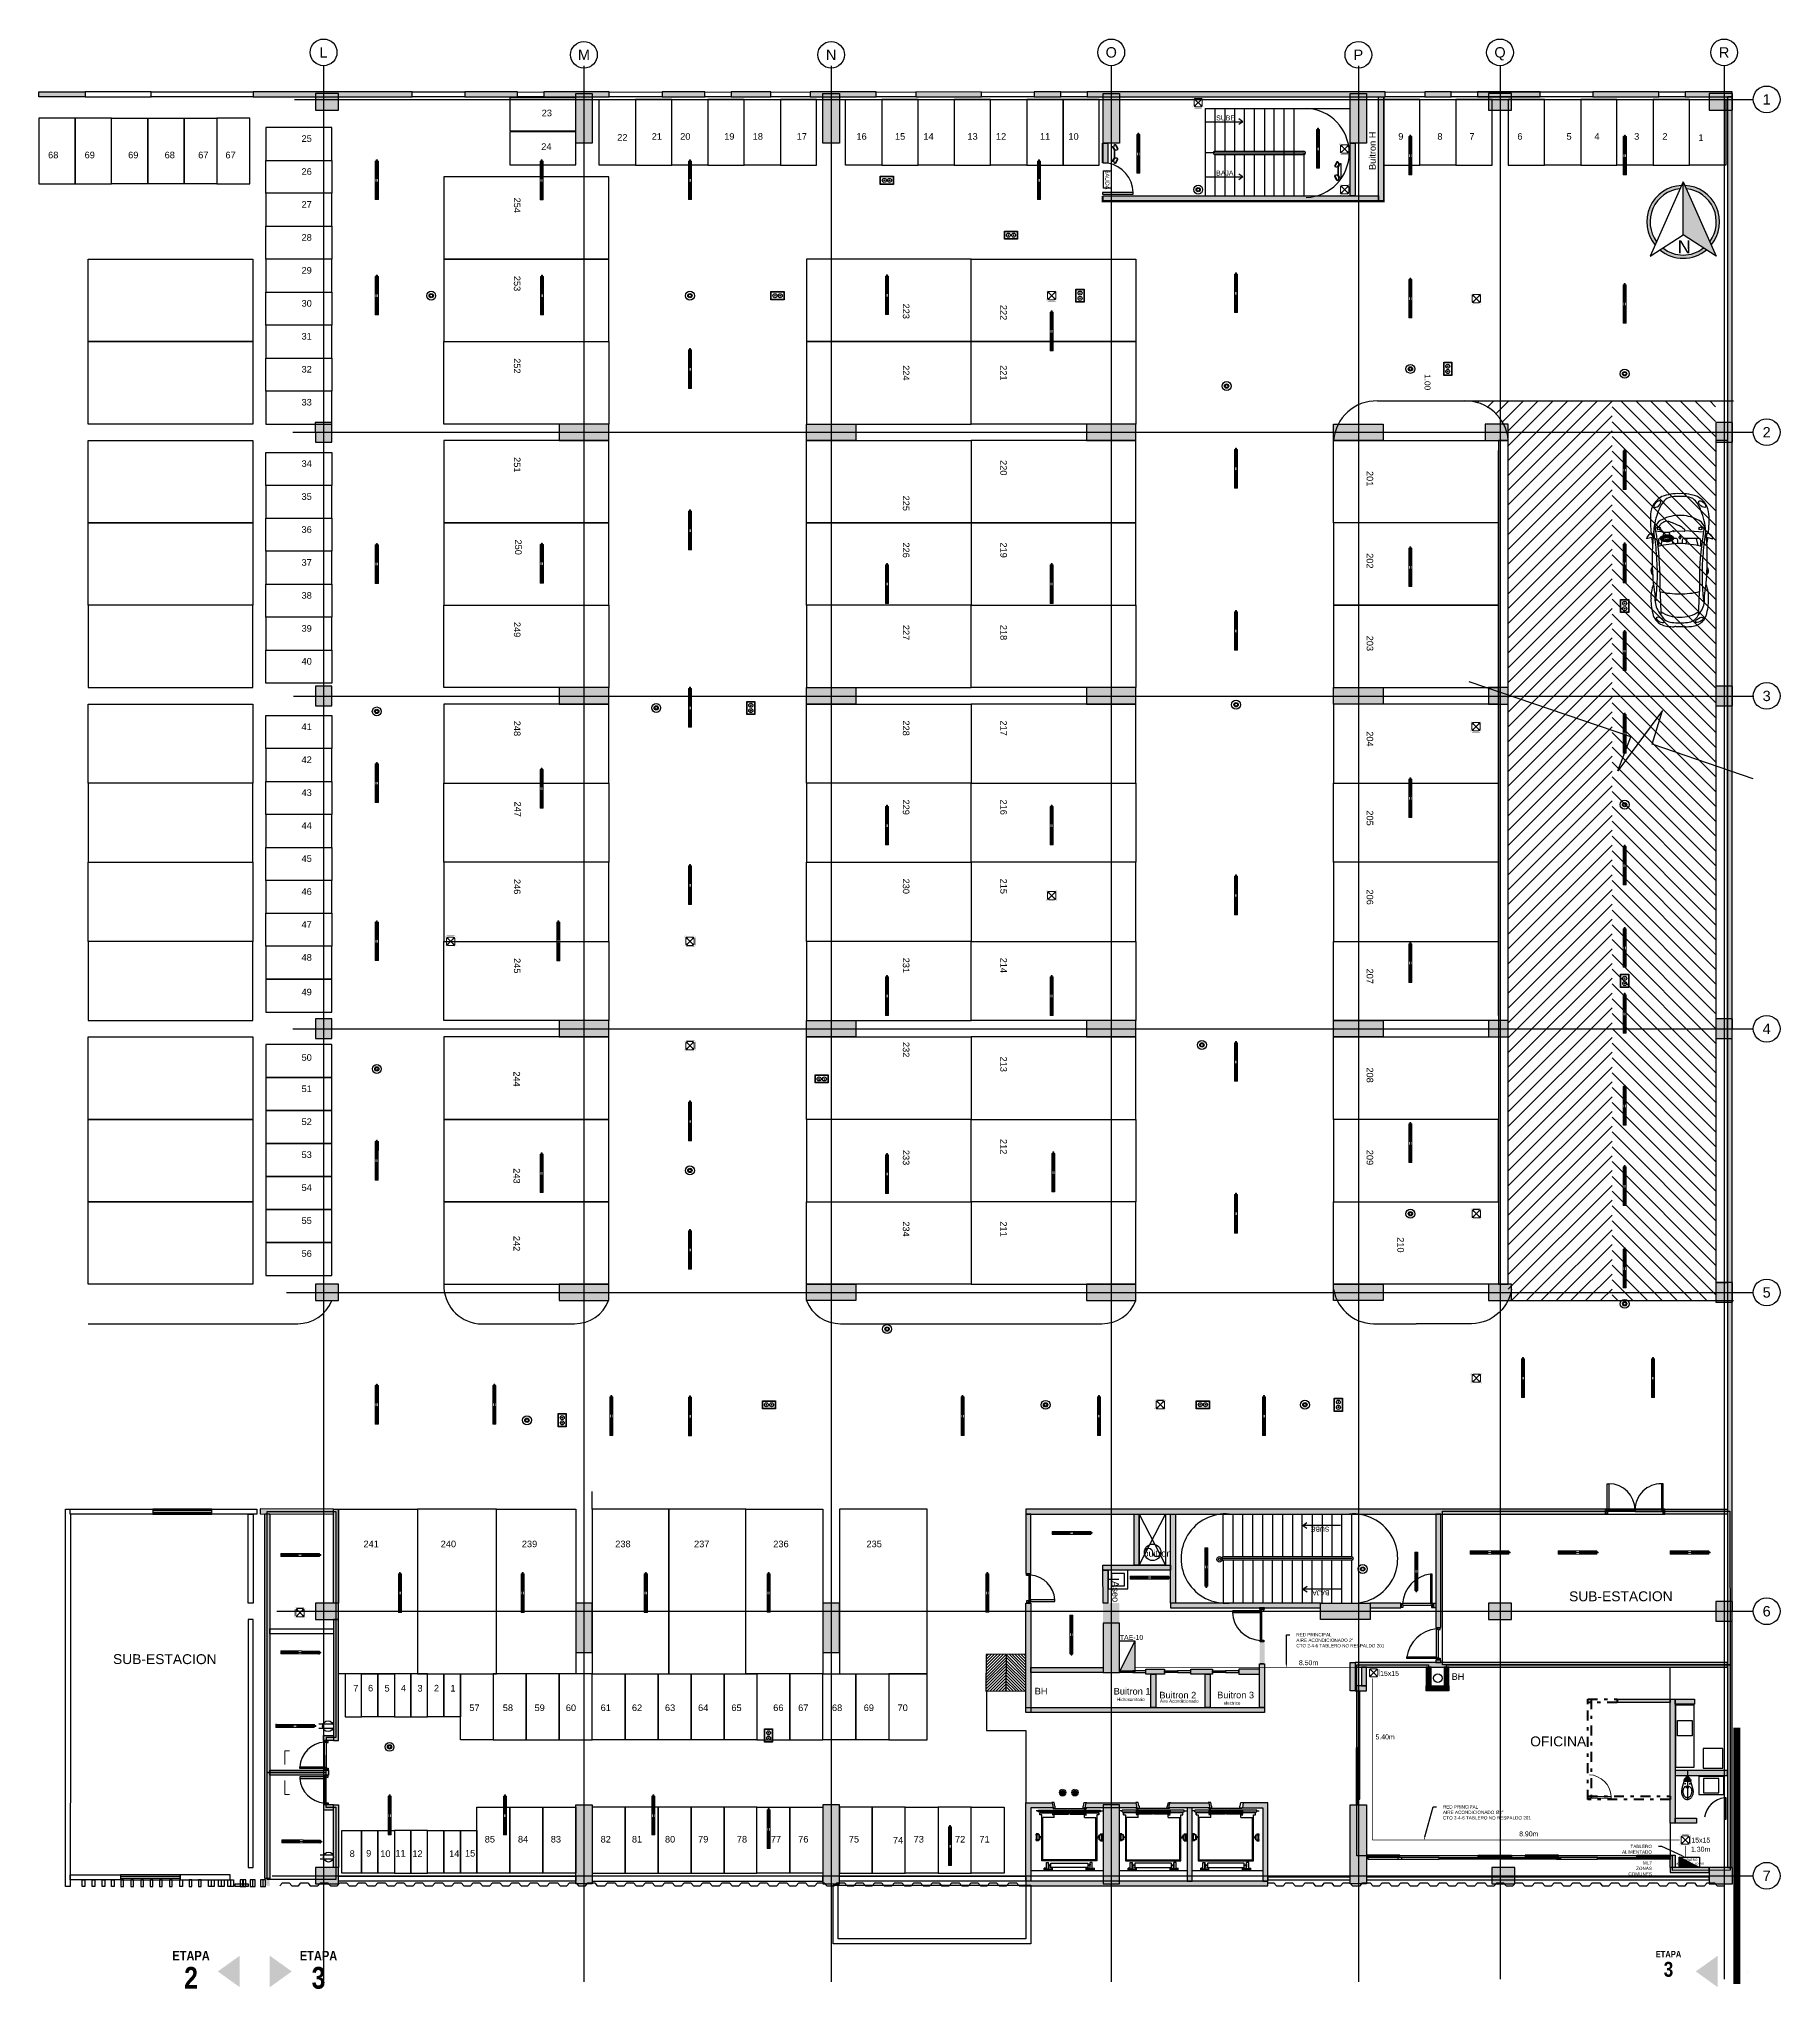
# Model space of a CAD drawing. Header units: metres. Extents: x 86 to 375, y -25 to 177.
# Drawn here: x 127.2 to 180, y 30.6 to 89.7 of the extents above; entities that cross this region are included whole.
import ezdxf
from ezdxf import colors
from ezdxf.entities.mleader import LeaderData, LeaderLine
from ezdxf.enums import TextEntityAlignment as Align
from ezdxf.lldxf.tags import DXFTag
from ezdxf.math import Vec2, Vec3

# ---------------------------------------------------------------- set-up
doc = ezdxf.new("R2010")
doc.units = ezdxf.units.M
for name, pattern in [('CENTER', [0.7, 0.3, -0.2, 0, -0.2]), ('HIDDEN', [9.525, 6.35, -3.175]), ('HIDDEN2', [4.7625, 3.175, -1.5875]), ('LÍNEAS_OCULTASX2', [0.75, 0.5, -0.25])]:
    doc.linetypes.add(name, pattern=pattern)
doc.layers.get('Defpoints').update_dxf_attribs({"color": 8})
for name, color, linetype in [('-CN-GYD-ILUMINACION-EM', 1, 'Continuous'), ('-CN-GYD-TEXTOS', 7, 'Continuous'), ('@F1', 251, 'Continuous'), ('A_CIRCULO DE EJES', 252, 'Continuous'), ('AIRE ACONDICIONADO', 50, 'Continuous'), ('AREA PARQUEO', 253, 'Continuous'), ('DIM', 250, 'Continuous'), ('GG_EMERGENCIA 03', 1, 'Continuous'), ('GG_PISO 2', 8, 'Continuous'), ('GG_PISO 3', 8, 'Continuous'), ('JCA_HATCH 254', 252, 'Continuous'), ('LUMINARIA DE EMERGENCIA', 5, 'Continuous'), ('NORTE', 7, 'Continuous'), ('suiches', 3, 'Continuous'), ('T', 1, 'Continuous'), ('TB', 7, 'Continuous'), ('TEXTOS DE MEDIDAS', 7, 'Continuous')]:
    doc.layers.add(name, color=color, linetype=linetype)
for name, color, linetype, lineweight in [('-CN-GYD-ILUMINACIÓN', 3, 'Continuous', 20), ('-CN-GYD-TUBERÍA ILUMINACION', 5, 'Continuous', 18), ('-CN-GYD-TUBERÍA TOMACORRIENTE PVC', 86, 'Continuous', 18), ('L', 7, 'Continuous', 15), ('Muro', 4, 'Continuous', 40), ('Piso', 253, 'Continuous', 30), ('TEXTOS', 250, 'Continuous', 20), ('Textos 1', 7, 'Continuous', 25)]:
    doc.layers.add(name, color=color, linetype=linetype, lineweight=lineweight)
doc.layers.add('-CN-GYD-VENTANA GRAFICA', color=7, linetype='Continuous', lineweight=5, true_color=0xa953a0)
doc.layers.add('PDF2_Geometría', color=7, linetype='Continuous', true_color=0x525252)
doc.styles.add('A_TEXT1', font='arial.ttf')
doc.styles.add('GYD', font='arial.ttf', dxfattribs={"height": 2.5})
doc.styles.add('STANDAR NEGRITA', font='ARIALNB.TTF', dxfattribs={"height": 0.2})
doc.styles.get("Standard").update_dxf_attribs({"font": 'arial.ttf'})
tags = doc.linetypes.add('EMT_LINE', pattern='A,0.5,-0.2,["EMT",Standard,S=0.1,R=0,X=-0.1,Y=-0.05],-0.25', length=0.95).pattern_tags.tags
tags[6] = DXFTag(74, 10)
pattern_1 = [(270, (73.633, -1.35), (10.40324, -6.00631), [1.50158, -10.51105]), (360, (73.6335, -2.101), (10.40324, 6.00631), [0.75079, -20.05569]), (360, (73.6335, -2.289), (10.40324, 6.00631), [0.60063, -20.20584]), (360, (73.6335, -1.9134), (10.40324, 6.00631), [0.60063, -20.20584]), (330, (73.633, -2.477), (10.40324, 6.00631), [0.4805, -11.53212]), (30, (73.633, -1.726), (4e-09, 12.01262), [0.4805, -11.53212])]
pattern_2 = [(135, (0.0614115, 0.1), (-0.00112253, -0.00112253), [])]
pattern_3 = [(0, (0, 0), (0, 6.985), [5.08, -1.905]), (90, (0, 0), (-6.985, 4e-16), [5.08, -1.905])]

msp = doc.modelspace()

# ---------------------------------------------------------------- texts
at = {"layer": 'Defpoints', "char_height": 0.2925, "attachment_point": 1, "rotation": 0, "style": 'STANDAR NEGRITA'}
for s, insert in [('\\pxqc;ETAPA\\P{\\H2.255x;2}', (130.647, 31.728)), ('\\pxqc;ETAPA\\P{\\H2.255x;3}', (134.515, 31.728))]:
    msp.add_mtext_dynamic_manual_height_columns(s, width=2.33132, gutter_width=10, heights=[0], dxfattribs=dict(at, insert=insert))
at = {"layer": 'DIM', "linetype": 'ByBlock', "lineweight": 0, "insert": (169.33, 79.327), "char_height": 0.18, "attachment_point": 5, "rotation": 270}
msp.add_mtext('\\A1;1.00', dxfattribs=at)
at = {"layer": 'GG_PISO 2'}
for s, height, rotation, p in [('Buitron H', 0.2, 89.93314, (167.759, 85.765)), ('Buitron H', 0.2, 89.93314, (167.759, 85.765)), ('buitron', 0.2, 359.93314, (160.709, 43.692)), ('Aseo', 0.2, 270.06686, (159.768, 42.945)), ('SUB-ESTACION', 0.3, 0.06686, (173.627, 42.335)), ('SUB-ESTACION', 0.3, 359.93314, (129.445, 40.431)), ('BH', 0.2, 359.93314, (157.413, 39.509)), ('Buitron 1', 0.2, 359.93314, (159.808, 39.505)), ('BH', 0.2, 359.93314, (170.062, 39.95)), ('Hidrosanitario', 0.09752, 359.93314, (159.908, 39.309)), ('Aire Acondicionado', 0.09752, 359.93314, (161.211, 39.258)), ('Buitron 2', 0.2, 359.93314, (161.195, 39.388)), ('Buitron 3 ', 0.2, 359.93314, (162.949, 39.392)), ('electrico', 0.0975, 359.93314, (163.146, 39.197)), ('OFICINA ', 0.3, 0.06686, (172.447, 37.933))]:
    msp.add_text(s, height=height, rotation=rotation, dxfattribs=at).set_placement(p)
at = {"layer": 'GG_PISO 2', "char_height": 0.2}
for s, width, insert, attachment_point, rotation in [('23', 0.89145, (142.764, 87.596), 3, 0), ('25', 0.89145, (135.166, 86.819), 1, 360), ('24', 0.89145, (142.75, 86.574), 3, 0), ('22', 0.89145, (145.056, 86.855), 3, 0), ('21', 0.89145, (146.102, 86.883), 3, 0), ('20', 0.89145, (146.655, 86.883), 1, 360), ('19', 0.89145, (148.301, 86.883), 3, 0), ('18', 0.89145, (148.855, 86.883), 1, 360), ('17', 0.89145, (150.501, 86.883), 3, 0), ('16', 0.89145, (152.004, 86.883), 1, 360), ('15', 0.89145, (153.483, 86.883), 3, 0), ('14', 0.89145, (154.036, 86.883), 1, 360), ('13', 0.89145, (155.682, 86.883), 3, 0), ('12', 0.89145, (156.236, 86.883), 1, 360), ('11', 0.89145, (157.882, 86.883), 3, 0), ('10', 0.89145, (158.436, 86.883), 1, 360), ('9', 0.89145, (168.444, 86.883), 1, 360), ('8', 0.89145, (169.786, 86.883), 3, 0), ('7', 0.89145, (170.602, 86.883), 1, 360), ('6', 0.89145, (172.058, 86.883), 1, 360), ('5', 0.89145, (173.704, 86.883), 3, 0), ('4', 0.89145, (174.396, 86.883), 1, 360), ('3', 0.89145, (175.757, 86.883), 3, 0), ('2', 0.89145, (176.457, 86.883), 1, 360), ('1', 0.89145, (177.552, 86.847), 1, 360), ('68', 0.89145, (127.476, 86.319), 1, 360), ('69', 0.89145, (128.583, 86.319), 1, 360), ('69', 0.89145, (130.215, 86.319), 3, 0), ('68', 0.89145, (131.322, 86.319), 3, 0), ('67', 0.89145, (132.34, 86.319), 3, 0), ('67', 0.89145, (132.857, 86.319), 1, 360), ('26', 0.89145, (135.166, 85.819), 1, 360), ('27', 0.89145, (135.166, 84.819), 1, 360), ('254', 1.5279, (141.809, 84.927), 1, 270), ('28', 0.89145, (135.166, 83.819), 1, 360), ('29', 0.89145, (135.166, 82.819), 1, 360), ('253', 1.5279, (141.808, 82.552), 1, 270), ('30', 0.89145, (135.166, 81.819), 1, 360), ('223', 1.47717, (153.611, 81.711), 1, 270), ('222', 1.21675, (156.569, 81.671), 1, 270), ('31', 0.89145, (135.166, 80.819), 1, 360), ('252', 1.5279, (141.808, 80.052), 1, 270), ('32', 0.89145, (135.166, 79.819), 1, 360), ('224', 1.47717, (153.611, 79.842), 1, 270), ('221', 1.21675, (156.569, 79.842), 1, 270), ('33', 0.89145, (135.166, 78.819), 1, 360), ('34', 0.89145, (135.166, 76.956), 1, 360), ('251', 1.5279, (141.809, 77.052), 1, 270), ('220', 1.21675, (156.569, 76.963), 1, 270), ('201', 0.89145, (167.683, 76.632), 1, 270), ('35', 0.89145, (135.166, 75.956), 1, 360), ('225', 1.47717, (153.611, 75.885), 1, 270), ('36', 0.89145, (135.166, 74.956), 1, 360), ('250', 1.5279, (141.843, 74.552), 1, 270), ('226', 1.34839, (153.611, 74.463), 1, 270), ('219', 1.44433, (156.569, 74.463), 1, 270), ('202', 0.89145, (167.683, 74.137), 1, 270), ('37', 0.89145, (135.166, 73.956), 1, 360), ('38', 0.89145, (135.166, 72.956), 1, 360), ('39', 0.89145, (135.166, 71.956), 1, 360), ('249', 1.5279, (141.809, 72.052), 1, 270), ('227', 1.46632, (153.611, 71.963), 1, 270), ('218', 1.32926, (156.569, 71.963), 1, 270), ('203', 0.89145, (167.683, 71.634), 1, 270), ('40', 0.89145, (135.166, 70.956), 1, 360), ('41', 0.89145, (135.166, 68.971), 1, 360), ('248', 1.5279, (141.809, 69.052), 1, 270), ('228', 1.39428, (153.611, 69.063), 1, 270), ('217', 1.35043, (156.569, 69.063), 1, 270), ('204', 0.89145, (167.683, 68.734), 1, 270), ('42', 0.89145, (135.166, 67.971), 1, 360), ('43', 0.89145, (135.166, 66.971), 1, 360), ('247', 1.5279, (141.826, 66.602), 1, 270), ('229', 1.25263, (153.611, 66.663), 1, 270), ('216', 1.51574, (156.569, 66.663), 1, 270), ('205', 0.89145, (167.683, 66.334), 1, 270), ('44', 0.89145, (135.166, 65.971), 1, 360), ('45', 0.89145, (135.166, 64.971), 1, 360), ('46', 0.89145, (135.166, 63.971), 1, 360), ('246', 1.5279, (141.809, 64.252), 1, 270), ('230', 1.2206, (153.611, 64.263), 1, 270), ('215', 1.52757, (156.569, 64.263), 1, 270), ('206', 0.89145, (167.683, 63.934), 1, 270), ('47', 0.89145, (135.166, 62.971), 1, 360), ('48', 0.89145, (135.166, 61.971), 1, 360), ('245', 1.5279, (141.809, 61.852), 1, 270), ('231', 1.23243, (153.611, 61.863), 1, 270), ('214', 1.38591, (156.569, 61.863), 1, 270), ('207', 0.89145, (167.683, 61.534), 1, 270), ('49', 0.89145, (135.166, 60.922), 1, 360), ('232', 1.19925, (153.611, 59.306), 1, 270), ('50', 0.89145, (135.166, 58.936), 1, 360), ('213', 1.90594, (156.569, 58.863), 1, 270), ('51', 0.89145, (135.166, 57.986), 1, 360), ('244', 1.70433, (141.797, 58.414), 1, 270), ('208', 0.89145, (167.683, 58.534), 1, 270), ('52', 0.89145, (135.166, 56.986), 1, 360), ('212', 1.36456, (156.569, 56.363), 1, 270), ('53', 0.89145, (135.166, 55.986), 1, 360), ('233', 1.25935, (153.611, 56.031), 1, 270), ('209', 0.89145, (167.683, 56.034), 1, 270), ('243', 1.70601, (141.797, 55.475), 1, 270), ('54', 0.89145, (135.166, 54.986), 1, 360), ('55', 0.89145, (135.166, 53.986), 1, 360), ('234', 1.42465, (153.611, 53.863), 1, 270), ('211', 1.45973, (156.569, 53.863), 1, 270), ('242', 2.00679, (141.797, 53.422), 1, 270), ('210', 0.89145, (168.615, 53.382), 1, 270), ('56', 0.89145, (135.166, 52.986), 1, 360), ('241', 2.00679, (137.045, 44.175), 1, 360), ('240', 2.00679, (139.389, 44.175), 1, 360), ('239', 2.00679, (141.85, 44.175), 1, 360), ('238', 2.00679, (144.685, 44.175), 1, 360), ('237', 2.00679, (147.075, 44.175), 1, 360), ('236', 2.00679, (149.48, 44.175), 1, 360), ('235', 2.00679, (152.308, 44.175), 1, 360), ('7', 0.89145, (136.889, 39.796), 3, 0), ('6', 0.89145, (137.338, 39.799), 3, 0), ('5', 0.89145, (137.838, 39.796), 3, 0), ('4', 0.89145, (138.338, 39.799), 3, 0), ('3', 0.89145, (138.838, 39.796), 3, 0), ('2', 0.89145, (139.338, 39.799), 3, 0), ('1', 0.89145, (139.838, 39.796), 3, 0), ('57', 0.89145, (140.258, 39.001), 7, 0), ('58', 0.89145, (141.272, 39.001), 7, 0), ('59', 0.89145, (142.235, 39.001), 7, 0), ('60', 0.89145, (143.185, 39.001), 7, 0), ('61', 0.89145, (144.241, 39.001), 7, 0), ('62', 0.89145, (145.19, 39.001), 7, 0), ('63', 0.89145, (146.193, 39.001), 7, 0), ('64', 0.89145, (147.198, 39.001), 7, 0), ('65', 0.89145, (148.208, 39.001), 7, 0), ('66', 0.89145, (149.478, 39.001), 7, 0), ('67', 0.89145, (150.235, 39.001), 7, 0), ('68', 0.89145, (151.261, 39.001), 7, 0), ('69', 0.89145, (152.224, 39.001), 7, 0), ('70', 0.89145, (153.251, 39.001), 7, 0), ('85', 0.89145, (140.724, 35.215), 1, 360), ('84', 0.89145, (141.732, 35.215), 1, 360), ('83', 0.89145, (142.728, 35.215), 1, 360), ('82', 0.89145, (144.241, 35.215), 1, 360), ('81', 0.89145, (145.19, 35.215), 1, 360), ('80', 0.89145, (146.193, 35.215), 1, 360), ('79', 0.89145, (147.198, 35.215), 1, 360), ('78', 0.89145, (148.374, 35.215), 1, 360), ('77', 0.89145, (149.406, 35.215), 1, 360), ('76', 0.89145, (150.235, 35.215), 1, 360), ('75', 0.89145, (151.772, 35.215), 1, 360), ('74', 0.89145, (153.109, 35.183), 1, 360), ('73', 0.89145, (153.739, 35.215), 1, 360), ('72', 0.89145, (154.994, 35.215), 1, 360), ('71', 0.89145, (155.735, 35.215), 1, 360), ('8', 0.89145, (136.626, 34.776), 1, 360), ('9', 0.89145, (137.126, 34.789), 1, 360), ('10', 0.89145, (137.553, 34.776), 1, 360), ('11', 0.89145, (138.013, 34.789), 1, 360), ('12', 0.89145, (138.529, 34.776), 1, 360), ('14', 0.89145, (139.644, 34.776), 1, 360), ('15', 0.89145, (140.126, 34.789), 1, 360)]:
    msp.add_mtext_dynamic_manual_height_columns(s, width=width, gutter_width=5, heights=[0], dxfattribs=dict(at, insert=insert, attachment_point=attachment_point, rotation=rotation))
at = {"layer": 'GG_PISO 2', "insert": (175.477, 31.728), "char_height": 0.2, "attachment_point": 1, "rotation": 0, "style": 'STANDAR NEGRITA'}
msp.add_mtext_dynamic_manual_height_columns('\\pxqc;ETAPA\\P{\\H2.255x;3}', width=2.33132, gutter_width=10, heights=[0], dxfattribs=at)
at = {"layer": 'GG_PISO 3', "char_height": 0.15, "attachment_point": 1}
for s, insert, rotation in [('SUBE', (162.919, 87.42), 360), ('BAJA', (162.919, 85.746), 360), ('SUBE', (166.355, 44.448), 180), ('BAJA', (166.359, 42.515), 180)]:
    msp.add_mtext_dynamic_manual_height_columns(s, width=0.89145, gutter_width=5, heights=[0], dxfattribs=dict(at, insert=insert, rotation=rotation))
at = {"layer": 'TEXTOS', "char_height": 0.15, "attachment_point": 1}
for insert in [(167.894, 40.221), (177.339, 35.163)]:
    msp.add_mtext_dynamic_manual_height_columns('15x15', width=0.19596, gutter_width=0.325, heights=[0], dxfattribs=dict(at, insert=insert))
at = {"layer": 'TEXTOS DE MEDIDAS', "char_height": 0.15, "width": 0.57039, "attachment_point": 1}
for s, insert in [('\\A1;TAE-10', (159.994, 41.312)), ('\\A1;8.50m', (165.43, 40.546)), ('\\A1;5.40m', (167.753, 38.295)), ('\\A1;8.90m', (172.113, 35.353)), ('\\A1;1.30m', (177.327, 34.887))]:
    msp.add_mtext(s, dxfattribs=dict(at, insert=insert))
at = {"layer": 'TEXTOS DE MEDIDAS', "color": 42, "true_color": 0xdb9224, "insert": (176.854, 34.525), "char_height": 0.07, "width": 0.87952, "attachment_point": 1}
msp.add_mtext('\\A1;\\pxqc;TABLERO \\PNO RESPALDO 201', dxfattribs=at)

# ---------------------------------------------------------------- blocks, each defined once
blk = doc.blocks.new('GG_HERMETICA')
h = blk.add_hatch()
h.set_pattern_fill('SWAMP', color=252, scale=0.472938, angle=270)
h.set_pattern_definition(pattern_1)
h.paths.add_polyline_path([(-20, -30), (-20, 17), (-550, 17), (-550, -30)])
h = blk.add_hatch()
h.set_pattern_fill('SWAMP', color=252, scale=0.472938, angle=270)
h.set_pattern_definition(pattern_1)
h.paths.add_polyline_path([(620, -30), (620, 17), (90, 17), (90, -30)])
at = {"layer": '-CN-GYD-ILUMINACIÓN', "color": 1, "extrusion": (0, 0, -1)}
for p, q in [((-550, -53), (-550, 40)), ((-550, 40), (-525, 40)), ((-525, 40), (-20, 40)), ((90, 40), (620, 40)), ((620, 40), (620, -53)), ((-20, -53), (-550, -53)), ((594, -53), (90, -53)), ((620, -53), (594, -53))]:
    blk.add_line(p, q, dxfattribs=at)
at = {"layer": '-CN-GYD-ILUMINACIÓN', "color": 1}
for p, q in [((90, 40), (-20, 40)), ((-20, 40), (-20, -53)), ((90, -53), (90, 40)), ((622, 6), (620, 6)), ((620, 6), (620, -6)), ((622, 10), (623, 11)), ((622, 8), (622, 10)), ((622, 7), (622, 8)), ((622, 5), (622, 7)), ((622, -6), (622, 6)), ((623, 4), (622, 5)), ((622, -3), (623, 1)), ((623, 11), (623, 11)), ((623, 11), (630, 11)), ((623, 1), (623, 4)), ((623, 1), (623, 1)), ((630, 11), (630, 6)), ((630, 6), (631, 6)), ((631, 6), (631, 9)), ((631, 9), (639, 9)), ((639, 9), (639, 6)), ((639, 6), (640, 6)), ((640, 10), (650, 10)), ((640, 6), (640, 10)), ((650, 10), (652, 8)), ((652, 8), (656, 8)), ((656, 8), (658, 8)), ((658, 8), (661, 5)), ((661, 5), (661, -6)), ((-20, -6), (90, -6)), ((620, -19), (620, -6)), ((622, -19), (620, -19)), ((622, -6), (622, -3)), ((622, -6), (622, -9)), ((622, -6), (622, -19)), ((622, -9), (623, -13)), ((623, -17), (622, -18)), ((622, -18), (622, -19)), ((622, -19), (622, -21)), ((622, -21), (622, -22)), ((622, -22), (623, -24)), ((623, -13), (623, -14)), ((623, -14), (623, -17)), ((623, -24), (623, -24)), ((623, -24), (630, -24)), ((630, -24), (630, -19)), ((630, -19), (631, -19)), ((631, -19), (631, -22)), ((631, -22), (639, -22)), ((639, -22), (639, -19)), ((639, -19), (640, -19)), ((640, -19), (640, -22)), ((640, -22), (650, -22)), ((650, -22), (652, -20)), ((652, -20), (656, -20)), ((656, -20), (658, -20)), ((658, -20), (661, -17)), ((661, -17), (661, -6))]:
    blk.add_line(p, q, dxfattribs=at)
for points in [[(623, 4), (630, 4)], [(623, 1), (630, 1)], [(629, 11), (629, 4), (629, 1), (629, -6)], [(630, 6), (630, -6)], [(631, 6), (631, -6)], [(639, 2), (631, 2)], [(639, 6), (639, -6)], [(640, 6), (640, -6)], [(640, 1), (650, 1), (650, 3), (640, 3)], [(650, 3), (652, 5)], [(650, 1), (652, -3)], [(652, 8), (652, -6)], [(-20, -53), (90, -53)], [(623, -14), (630, -14)], [(623, -17), (630, -17)], [(629, -24), (629, -17), (629, -14), (629, -6)], [(630, -19), (630, -6)], [(631, -19), (631, -6)], [(639, -15), (631, -15)], [(639, -19), (639, -6)], [(640, -19), (640, -6)], [(640, -14), (650, -14), (650, -15), (640, -15)], [(650, -14), (652, -10)], [(650, -15), (652, -17)], [(652, -20), (652, -6)]]:
    blk.add_lwpolyline(points, dxfattribs=at)
at = {"color": 1}
for points in [[(-20, 17), (-20, -30), (-550, -30), (-550, 17)], [(620, 17), (620, -30), (90, -30), (90, 17)]]:
    blk.add_lwpolyline(points, close=True, dxfattribs=at)
blk = doc.blocks.new('O6C20-MDW')
at = {"layer": 'suiches'}
for radius in [129, 62.1, 43.1]:
    blk.add_circle((63166, 32657), radius, dxfattribs=at)
blk = doc.blocks.new('Caja de paso')
at = {"layer": '-CN-GYD-TUBERÍA TOMACORRIENTE PVC', "const_width": 0.00173}
blk.add_lwpolyline([(-0.111, 0.067), (-0.111, -0.067, 0.414214), (-0.067, -0.111), (0.067, -0.111, 0.414214), (0.111, -0.067), (0.111, 0.067, 0.414214), (0.067, 0.111), (-0.067, 0.111, 0.414214)], format="xyb", close=True, dxfattribs=at)
at = {"layer": '-CN-GYD-TUBERÍA TOMACORRIENTE PVC'}
blk.add_lwpolyline([(-0.057, -0.082), (0.057, -0.082, 0.414214), (0.082, -0.057), (0.082, 0.057, 0.414214), (0.057, 0.082), (-0.057, 0.082, 0.414214), (-0.082, 0.057), (-0.082, -0.057, 0.414214)], format="xyb", close=True, dxfattribs=at)
at = {"layer": '-CN-GYD-TUBERÍA TOMACORRIENTE PVC', "linetype": 'LÍNEAS_OCULTASX2'}
for points in [[(-0.057, 0.057), (0.057, -0.057)], [(0.057, 0.057), (-0.057, -0.057)]]:
    blk.add_lwpolyline(points, dxfattribs=at)
at = {"layer": '-CN-GYD-TUBERÍA TOMACORRIENTE PVC'}
for centre in [(-0.057, 0.057), (0.057, 0.057), (-0.057, -0.057), (0.057, -0.057)]:
    blk.add_circle(centre, 0.00665, dxfattribs=at)
blk = doc.blocks.new('A_B_Eje')
at = {"layer": 'A_CIRCULO DE EJES', "ltscale": 1.5}
blk.add_circle((0, 0), 0.0045, dxfattribs=at)
at = {"layer": 'A_CIRCULO DE EJES', "ltscale": 1.5, "style": 'A_TEXT1'}
blk.add_attdef('EJE', text='', height=0.0035, dxfattribs=at).set_placement((0, 0), align=Align.MIDDLE_CENTER)
blk = doc.blocks.new('t')
at = {"layer": 'T'}
for p, q in [((0.006, 0.03), (0.204, 0.03)), ((0.006, -0.03), (0.204, -0.03))]:
    blk.add_line(p, q, dxfattribs=at)
blk.add_circle((0.075, 0), 0.075, dxfattribs=at)
blk = doc.blocks.new('AU_SENSOR MOVIMIENTO')
at = {"color": 0}
for radius in [0.08, 0.034]:
    blk.add_circle((0, 0), radius, dxfattribs=at)
blk = doc.blocks.new('A$Cf847e5f9')
h = blk.add_hatch(color=256)
h.dxf.hatch_style = 1
h.paths.add_polyline_path([(-0.94, 0.95), (-0.48, 1.98, -0.58483), (6.62, 18.02), (7.08, 19.06, 0.618991)])
h.paths.add_polyline_path([(15.65, 1.98), (16.1, 0.95, 0.618991), (8.08, 19.06), (8.54, 18.02, -0.58483)])
at = {"true_color": 0x636466}
h = blk.add_hatch(color=251, dxfattribs=at)
h.dxf.hatch_style = 1
h.paths.add_polyline_path([(7.58, 4.1), (17.59, -2.41), (7.58, 20.19)])
h = blk.add_hatch(color=256)
h.dxf.hatch_style = 1
h.paths.add_polyline_path([(1.39, 0.07), (0.5, -0.5, 0.361596), (14.66, -0.5), (13.78, 0.07, -0.344197)])
for points in [[(-2.43, -2.41), (7.58, 4.1)], [(17.59, -2.41), (7.58, 4.1)]]:
    blk.add_lwpolyline(points)
at = {"layer": 'NORTE'}
for q in [(-2.43, -2.41), (17.59, -2.41)]:
    blk.add_line((7.58, 20.19), q, dxfattribs=at)
blk.add_lwpolyline([(7.58, 4.1), (7.58, 20.19)], dxfattribs=at)
for radius, start, end in [(11.06, 92.58787, 219.61645), (10.06, 95.46145, 216.74287), (11.06, 320.38355, 87.41213), (10.06, 323.25713, 84.53855), (10.06, 232.0134, 307.9866), (11.06, 230.24045, 309.75955)]:
    blk.add_arc((7.58, 8), radius, start, end, dxfattribs=at)
at = {"layer": 'NORTE', "insert": (5.88, 2.43), "char_height": 4, "attachment_point": 1}
blk.add_mtext_dynamic_manual_height_columns('N', width=1.3231, gutter_width=12.5, heights=[0], dxfattribs=at)
blk = doc.blocks.new('OJO DE BUEY 12W')
at = {"layer": '-CN-GYD-TUBERÍA ILUMINACION', "linetype": 'EMT_LINE', "lineweight": 5, "ltscale": 10}
h = blk.add_hatch(color=256, dxfattribs=at)
h.dxf.hatch_style = 1
h.set_gradient(color1=(147, 149, 152), color2=(248, 246, 176), name='SPHERICAL')
edge = h.paths.add_edge_path()
edge.add_arc((0, 0), 72.7, 0, 360)
at = {"layer": '-CN-GYD-TUBERÍA ILUMINACION', "linetype": 'Continuous', "lineweight": 5, "ltscale": 10}
for radius in [104, 72.7]:
    blk.add_circle((0, 0), radius, dxfattribs=at)
blk = doc.blocks.new('TB')
at = {"layer": 'TB'}
h = blk.add_hatch(color=256, dxfattribs=at)
h.dxf.hatch_style = 1
h.paths.add_polyline_path([(0.156, 0), (-0.156, 0.156), (-0.156, 0)])
blk.add_lwpolyline([(-0.156, 0.156), (0.156, 0.156), (0.156, 0), (-0.156, 0)], close=True, dxfattribs=at)
blk.add_lwpolyline([(0.156, 0), (-0.156, 0.156)], dxfattribs=at)
blk = doc.blocks.new('A$Cc7fbbbd8')
at = {"layer": 'GG_EMERGENCIA 03', "ltscale": 0.3}
h = blk.add_hatch(dxfattribs=at)
h.set_pattern_fill('ANSI31', color=256, scale=0.0005, angle=90)
h.set_pattern_definition(pattern_2)
edge = h.paths.add_edge_path()
edge.add_arc((0.061, 0.14), 0.00475, 0, 360)
h = blk.add_hatch(dxfattribs=at)
h.set_pattern_fill('ANSI31', color=256, scale=0.0005, angle=90)
h.set_pattern_definition(pattern_2)
edge = h.paths.add_edge_path()
edge.add_arc((0.061, 0.06), 0.00475, 0, 360)
for points in [[(0, 0), (0, 0.2), (0.123, 0.2), (0.123, 0)], [(0.005, 0.005), (0.005, 0.195), (0.118, 0.195), (0.118, 0.005)]]:
    blk.add_lwpolyline(points, close=True, dxfattribs=at)
for centre, radius in [((0.061, 0.14), 0.0305), ((0.061, 0.06), 0.0305), ((0.061, 0.14), 0.00475), ((0.061, 0.06), 0.00475)]:
    blk.add_circle(centre, radius, dxfattribs=at)
blk = doc.blocks.new('*U73')
at = {"layer": '-CN-GYD-ILUMINACION-EM', "ltscale": 0.3}
for p, q in [((-145, 270), (-200, 170)), ((-114, 285), (-197, 136)), ((-193, 144), (-193, 144)), ((-119, 277), (-119, 277)), ((-145, -270), (-200, -170)), ((-114, -285), (-197, -136)), ((-193, -144), (-193, -144)), ((-119, -277), (-119, -277))]:
    blk.add_line(p, q, dxfattribs=at)
at = {"layer": '-CN-GYD-ILUMINACION-EM'}
for p, q in [((-104, 116), (-104, -116)), ((-94, 114), (-94, -114)), ((0, 217), (-46, 217)), ((0, 207), (-40, 207)), ((0, -217), (0, 217)), ((-46, -217), (0, -217)), ((-40, -207), (0, -207))]:
    blk.add_line(p, q, dxfattribs=at)
for points in [[(-96, 130), (-110, 138)], [(-46, 217), (-104, 116)], [(-40, 207), (-94, 114)], [(-56, 199), (-70, 208)], [(-96, -130), (-110, -138)], [(-46, -217), (-104, -116)], [(-40, -207), (-94, -114)], [(-56, -199), (-70, -208)]]:
    blk.add_lwpolyline(points, dxfattribs=at)
at = {"layer": '-CN-GYD-ILUMINACION-EM', "ltscale": 0.3}
for centre, radius, start, end in [((-183, 161), 19.1, 150.97153, 240.97153), ((-156, 211), 85.5, 240.97153, 60.97153), ((-128, 260), 19.1, 60.97153, 150.97153), ((-183, -161), 19.1, 119.02847, 209.02847), ((-156, -211), 85.5, 299.02847, 119.02847), ((-128, -260), 19.1, 209.02847, 299.02847)]:
    blk.add_arc(centre, radius, start, end, dxfattribs=at)
at = {"layer": '-CN-GYD-TEXTOS', "style": 'GYD'}
blk.add_attdef('5', (-68, -406), '', height=125, rotation=90, dxfattribs=at)
blk = doc.blocks.new('Salida_3.8W')
h = blk.add_hatch()
h.set_pattern_fill('ANGLE', color=256)
h.set_pattern_definition(pattern_3)
h.paths.add_polyline_path([(0.434, -0.01), (0.434, 0.303), (-0.434, 0.303), (-0.434, -0.01)])
h.paths.add_polyline_path([(-0.424, 0), (-0.424, 0.293), (0.424, 0.293), (0.424, 0)], flags=16)
h = blk.add_hatch()
h.set_pattern_fill('ANGLE', color=256)
h.set_pattern_definition(pattern_3)
h.paths.add_polyline_path([(0.434, -0.01), (0.434, 0.303), (-0.434, 0.303), (-0.434, -0.01)])
h.paths.add_polyline_path([(-0.424, 0), (-0.424, 0.293), (0.424, 0.293), (0.424, 0)], flags=16)
at = {"layer": 'L'}
h = blk.add_hatch(dxfattribs=at)
h.set_pattern_fill('ANGLE', color=3)
h.set_pattern_definition([(0, (-44.6785, -37.2514), (0, 6.985), [5.08, -1.905]), (90, (-44.6785, -37.2514), (-6.985, 4e-16), [5.08, -1.905])])
h.paths.add_polyline_path([(0.434, -0.01), (0.434, 0.303), (-0.434, 0.303), (-0.434, -0.01)])
h.paths.add_polyline_path([(-0.424, 0), (-0.424, 0.293), (0.424, 0.293), (0.424, 0)], flags=16)
h = blk.add_hatch(color=3, dxfattribs=at)
h.paths.add_polyline_path([(0.434, -0.01), (0.434, 0.303), (-0.434, 0.303), (-0.434, -0.01)])
h.paths.add_polyline_path([(-0.424, 0), (-0.424, 0.293), (0.424, 0.293), (0.424, 0)], flags=16)
at = {"layer": 'L', "color": 3}
for points in [[(-0.434, 0.303), (0.434, 0.303), (0.434, -0.01), (-0.434, -0.01)], [(-0.424, 0.293), (0.424, 0.293), (0.424, 0), (-0.424, 0)]]:
    blk.add_lwpolyline(points, close=True, dxfattribs=at)
at = {"layer": 'L', "color": 3, "insert": (0, 0.146, 712.661), "char_height": 0.15, "width": 0.84839, "attachment_point": 5}
blk.add_mtext('\\pxqc;SALIDA', dxfattribs=at)

# ---------------------------------------------------------------- hatches: boundary and pattern name
at = {"layer": 'Defpoints'}
h = msp.add_hatch(color=256, dxfattribs=at)
h.dxf.hatch_style = 1
h.paths.add_polyline_path([(134.201, 31.582), (134.201, 30.623), (134.869, 31.103)])
h.paths.add_polyline_path([(133.293, 31.582), (133.293, 30.623), (132.625, 31.103)])
at = {"layer": 'GG_PISO 2'}
msp.add_hatch(color=256, dxfattribs=at).paths.add_polyline_path([(128.599, 87.983), (127.199, 87.983), (127.199, 88.132), (128.599, 88.132)])
at = {"layer": 'GG_PISO 2', "ltscale": 0.03}
h = msp.add_hatch(color=256, dxfattribs=at)
h.dxf.hatch_style = 1
h.paths.add_polyline_path([(168.52, 42.282), (167.587, 42.282), (167.587, 42.132), (168.52, 42.132)])
h.paths.add_polyline_path([(169.582, 44.982), (169.582, 41.544), (169.732, 41.544), (169.733, 44.982)])
h.paths.add_polyline_path([(169.52, 42.282), (169.582, 42.282), (169.582, 42.132), (169.52, 42.132)])
h.paths.add_polyline_path([(166.087, 42.282), (161.536, 42.282), (161.536, 42.132), (166.087, 42.132)])
h.paths.add_polyline_path([(164.386, 42.096), (164.386, 42.132), (164.236, 42.132), (164.236, 42.096)])
h.paths.add_polyline_path([(164.387, 39.769), (164.237, 39.769), (164.236, 41.094), (164.386, 41.094)])
h.paths.add_polyline_path([(164.236, 40.121), (164.236, 40.271), (163.603, 40.272), (163.603, 40.122)])
h.paths.add_polyline_path([(162.149, 40.121), (162.149, 40.271), (162.803, 40.272), (162.803, 40.122)])
h.paths.add_polyline_path([(160.785, 40.122), (160.785, 40.272), (161.349, 40.272), (161.349, 40.122)])
h.paths.add_polyline_path([(161.088, 39.769), (160.938, 39.769), (160.938, 40.122), (161.088, 40.122)])
h.paths.add_polyline_path([(162.737, 39.769), (162.587, 39.769), (162.587, 40.121), (162.737, 40.121)])
h.paths.add_polyline_path([(157.293, 40.171), (157.293, 40.321), (159.485, 40.321), (159.485, 40.171)])
h.paths.add_polyline_path([(157.144, 39.109), (157.142, 42.282), (157.292, 42.281), (157.292, 42.131), (157.293, 42.131), (157.294, 39.109)])
h.paths.add_polyline_path([(158.045, 39.769), (157.895, 39.769), (158.045, 39.769)])
h.paths.add_polyline_path([(157.146, 44.983), (157.141, 43.182), (157.291, 43.182), (157.296, 44.983)])
h.paths.add_polyline_path([(161.686, 42.282), (161.536, 42.282), (161.536, 43.284), (159.633, 43.284), (159.635, 42.282), (159.485, 42.282), (159.483, 43.433), (160.435, 43.433), (160.435, 44.982), (160.585, 44.982), (160.585, 43.433), (161.536, 43.433), (161.536, 44.982), (161.686, 44.982)])
h.paths.add_polyline_path([(162.486, 42.282), (162.636, 42.282), (162.636, 42.282)])
h.paths.add_polyline_path([(157.146, 44.982), (174.735, 44.982), (174.735, 45.132), (157.146, 45.132)])
h.paths.add_polyline_path([(178.43, 44.982), (176.533, 44.982), (176.533, 45.132), (178.43, 45.132)])
h.paths.add_polyline_path([(178.58, 87.982), (178.43, 87.982), (178.43, 37.199), (176.841, 37.199), (176.841, 39.212), (177.431, 39.213), (177.431, 39.363), (176.69, 39.363), (176.691, 35.599), (177.493, 35.599), (177.493, 35.749), (176.841, 35.749), (176.841, 37.049), (178.43, 37.049), (178.43, 34.257), (178.58, 34.257)])
h.paths.add_polyline_path([(157.946, 36.217), (157.972, 36.067), (157.294, 36.067), (157.294, 33.847), (157.144, 33.847), (157.144, 36.217)])
h.paths.add_polyline_path([(160.482, 36.217), (160.511, 36.067), (158.948, 36.067), (158.976, 36.217)])
h.paths.add_polyline_path([(162.7, 36.217), (162.728, 36.067), (161.485, 36.067), (161.513, 36.217)])
h.paths.add_polyline_path([(162.037, 33.847), (162.187, 33.847), (162.187, 33.873), (162.187, 36.067), (162.037, 36.067), (162.037, 33.873)])
h.paths.add_polyline_path([(163.739, 36.217), (163.713, 36.067), (164.336, 36.067), (164.336, 33.847), (164.487, 33.847), (164.487, 36.217)])
h.paths.add_polyline_path([(157.144, 33.697), (164.487, 33.697), (164.487, 33.847), (157.144, 33.847)])
h.paths.add_polyline_path([(138.525, 87.983), (138.525, 88.133), (133.699, 88.132), (133.699, 87.982)])
h.paths.add_polyline_path([(167.995, 84.827), (167.845, 84.827), (167.845, 87.982), (167.995, 87.982)])
h.paths.add_polyline_path([(167.133, 84.977), (166.983, 84.977), (166.983, 86.582), (167.133, 86.582)])
h.paths.add_polyline_path([(159.485, 84.827), (159.485, 84.977), (167.845, 84.977), (167.845, 84.827)])
h.paths.add_polyline_path([(166.983, 87.632), (166.983, 87.782)])
h.paths.add_polyline_path([(159.635, 85.974), (159.485, 85.974), (159.485, 86.582), (159.635, 86.582)])
h.paths.add_polyline_path([(159.635, 85.974), (159.485, 85.974), (159.485, 86.582), (159.635, 86.582)], flags=16)
h.paths.add_polyline_path([(159.635, 85.974), (159.485, 85.974), (159.485, 86.582), (159.635, 86.582)], flags=17)
h.paths.add_polyline_path([(164.236, 39.769), (164.237, 39.109), (162.737, 39.109), (162.737, 39.769), (162.587, 39.769), (162.587, 39.109), (161.088, 39.109), (161.088, 39.769), (160.938, 39.769), (160.938, 39.109), (157.144, 39.109), (157.144, 38.959), (164.387, 38.959), (164.387, 39.769)])
at = {"layer": 'GG_PISO 2'}
h = msp.add_hatch(color=256, dxfattribs=at)
h.paths.add_polyline_path([(136.284, 87.582), (136.284, 88.082), (135.585, 88.082), (135.585, 87.582)])
h.paths.add_polyline_path([(178.581, 87.582), (178.581, 88.082), (177.88, 88.082), (177.88, 87.582)])
h.paths.add_polyline_path([(171.882, 87.582), (171.882, 88.082), (171.182, 88.082), (171.182, 87.582)])
h.paths.add_polyline_path([(151.485, 86.582), (150.985, 86.582), (150.985, 88.082), (151.485, 88.082)])
h.paths.add_polyline_path([(143.985, 86.582), (143.485, 86.582), (143.485, 88.082), (143.985, 88.082)])
h.paths.add_polyline_path([(167.483, 86.582), (166.983, 86.582), (166.983, 88.082), (167.483, 88.082)])
h.paths.add_polyline_path([(159.985, 86.582), (159.485, 86.582), (159.485, 88.082), (159.985, 88.082)])
h.paths.add_polyline_path([(136.084, 77.507), (136.084, 78.107), (135.584, 78.107), (135.585, 77.507)])
h.paths.add_polyline_path([(178.581, 77.507), (178.581, 78.107), (178.081, 78.107), (178.081, 77.507)])
h.paths.add_polyline_path([(171.78, 77.557), (171.78, 78.057), (171.081, 78.057), (171.081, 77.557)])
h.paths.add_polyline_path([(167.983, 78.057), (167.983, 77.557), (166.483, 77.557), (166.483, 78.057)])
h.paths.add_polyline_path([(151.985, 78.057), (151.985, 77.557), (150.485, 77.557), (150.485, 78.057)])
h.paths.add_polyline_path([(158.985, 78.057), (158.985, 77.557), (160.485, 77.557), (160.485, 78.057)])
h.paths.add_polyline_path([(142.985, 78.057), (142.985, 77.557), (144.485, 77.557), (144.485, 78.057)])
h.paths.add_polyline_path([(136.084, 69.507), (136.084, 70.107), (135.585, 70.107), (135.585, 69.507)])
h.paths.add_polyline_path([(178.581, 69.507), (178.581, 70.107), (178.081, 70.107), (178.081, 69.507)])
h.paths.add_polyline_path([(171.78, 69.557), (171.78, 70.057), (171.181, 70.057), (171.181, 69.557)])
h.paths.add_polyline_path([(167.983, 70.057), (167.983, 69.557), (166.483, 69.557), (166.483, 70.057)])
h.paths.add_polyline_path([(151.985, 70.057), (151.985, 69.557), (150.485, 69.557), (150.485, 70.057)])
h.paths.add_polyline_path([(158.985, 70.057), (158.985, 69.557), (160.485, 69.557), (160.485, 70.057)])
h.paths.add_polyline_path([(142.985, 70.057), (142.985, 69.557), (144.485, 69.557), (144.485, 70.057)])
h.paths.add_polyline_path([(136.087, 59.407), (136.084, 60.007), (135.585, 60.007), (135.588, 59.407)])
h.paths.add_polyline_path([(178.58, 59.407), (178.581, 60.007), (178.081, 60.007), (178.08, 59.407)])
h.paths.add_polyline_path([(171.78, 59.457), (171.78, 59.957), (171.181, 59.957), (171.181, 59.457)])
h.paths.add_polyline_path([(167.983, 59.957), (167.983, 59.457), (166.483, 59.457), (166.483, 59.957)])
h.paths.add_polyline_path([(151.985, 59.957), (151.985, 59.457), (150.485, 59.457), (150.485, 59.957)])
h.paths.add_polyline_path([(158.985, 59.957), (158.985, 59.457), (160.485, 59.457), (160.485, 59.957)])
h.paths.add_polyline_path([(142.985, 59.957), (142.985, 59.457), (144.485, 59.457), (144.485, 59.957)])
h.paths.add_polyline_path([(178.581, 51.412), (178.581, 52.007), (178.08, 52.007), (178.081, 51.412)])
h.paths.add_polyline_path([(171.881, 51.457), (171.881, 51.957), (171.182, 51.957), (171.182, 51.457)])
h.paths.add_polyline_path([(136.284, 51.457), (136.284, 51.957), (135.585, 51.957), (135.585, 51.457)])
h.paths.add_polyline_path([(167.983, 51.957), (167.983, 51.457), (166.483, 51.457), (166.483, 51.957)])
h.paths.add_polyline_path([(151.985, 51.957), (151.985, 51.457), (150.485, 51.457), (150.485, 51.957)])
h.paths.add_polyline_path([(158.985, 51.957), (158.985, 51.457), (160.485, 51.457), (160.485, 51.957)])
h.paths.add_polyline_path([(142.985, 51.957), (142.985, 51.457), (144.485, 51.457), (144.485, 51.957)])
h.paths.add_polyline_path([(178.577, 41.732), (178.581, 42.332), (178.081, 42.332), (178.076, 41.732)])
h.paths.add_polyline_path([(171.881, 41.782), (171.881, 42.282), (171.182, 42.282), (171.182, 41.782)])
h.paths.add_polyline_path([(159.985, 40.171), (159.985, 42.282), (159.485, 42.282), (159.485, 40.171)])
h.paths.add_polyline_path([(136.284, 41.782), (136.284, 42.282), (135.585, 42.282), (135.585, 41.782)])
h.paths.add_polyline_path([(166.087, 42.282), (167.587, 42.282), (167.587, 41.782), (166.087, 41.782)])
h.paths.add_polyline_path([(143.985, 40.782), (143.985, 42.282), (143.485, 42.282), (143.485, 40.782)])
h.paths.add_polyline_path([(151.485, 40.782), (151.485, 42.282), (150.985, 42.282), (150.985, 40.782)])
h.paths.add_polyline_path([(178.581, 33.757), (178.581, 34.257), (177.881, 34.257), (177.881, 33.757)])
h.paths.add_polyline_path([(171.981, 33.757), (171.981, 34.257), (171.281, 34.257), (171.281, 33.757)])
h.paths.add_polyline_path([(136.285, 33.757), (136.285, 34.257), (135.585, 34.257), (135.585, 33.757)])
h.paths.add_polyline_path([(166.983, 33.757), (166.983, 36.157), (167.483, 36.157), (167.483, 33.757)])
h.paths.add_polyline_path([(159.485, 36.157), (159.485, 33.757), (159.985, 33.757), (159.985, 36.157)])
h.paths.add_polyline_path([(150.985, 36.157), (150.985, 33.757), (151.485, 33.757), (151.485, 36.157)])
h.paths.add_polyline_path([(143.985, 36.157), (143.985, 33.757), (143.485, 33.757), (143.485, 36.157)])
at = {"layer": 'GG_PISO 2', "ltscale": 0.03}
h = msp.add_hatch(color=256, dxfattribs=at)
h.dxf.hatch_style = 1
h.paths.add_polyline_path([(178.58, 87.982), (178.58, 88.132)], flags=17)
h.paths.add_polyline_path([(178.58, 87.982), (178.58, 88.132), (177.139, 88.132), (177.147, 87.982), (176.347, 87.982), (176.347, 88.132), (174.348, 88.132), (174.348, 87.982)])
h.paths.add_polyline_path([(172.748, 87.982), (172.748, 88.132), (170.852, 88.132), (170.852, 87.982)])
h.paths.add_polyline_path([(170.052, 87.982), (170.052, 88.132), (169.249, 88.132), (169.249, 87.982)])
h.paths.add_polyline_path([(168.049, 87.983), (168.049, 88.133), (159.002, 88.132), (159.002, 87.982)])
h.paths.add_polyline_path([(158.202, 87.982), (158.202, 88.132), (157.398, 88.132), (157.398, 87.982)])
h.paths.add_polyline_path([(155.798, 87.981), (155.798, 88.131), (153.802, 88.132), (153.802, 87.982)])
h.paths.add_polyline_path([(152.601, 87.982), (152.601, 88.132), (150.603, 88.132), (150.603, 87.982)])
h.paths.add_polyline_path([(149.403, 87.982), (149.403, 88.132), (148.201, 88.132), (148.201, 87.982)])
h.paths.add_polyline_path([(147.401, 87.982), (147.401, 88.132), (146.104, 88.132), (146.104, 87.982)])
h.paths.add_polyline_path([(144.504, 87.982), (144.504, 88.132), (142.52, 88.132), (142.52, 87.982)])
h.paths.add_polyline_path([(141.72, 87.982), (141.72, 88.132), (140.125, 88.132), (140.125, 87.982)])
h = msp.add_hatch(color=256, dxfattribs=at)
h.dxf.hatch_style = 1
h.paths.add_polyline_path([(136.134, 45.132), (136.284, 45.132), (136.284, 42.282), (136.134, 42.282)])
h.paths.add_polyline_path([(133.911, 44.985), (136.134, 44.982), (136.134, 45.132), (133.911, 45.135)])
h.paths.add_polyline_path([(134.052, 44.984), (134.202, 44.984), (134.203, 33.685), (134.052, 33.728), (134.052, 44.984)])
h.paths.add_polyline_path([(134.202, 41.344), (134.202, 41.494), (134.202, 41.494)], flags=16)
h.paths.add_polyline_path([(136.134, 38.261), (135.835, 38.261), (135.835, 38.111), (136.284, 38.111), (136.284, 41.782), (136.134, 41.782)])
h.paths.add_polyline_path([(134.199, 37.061), (135.984, 37.061), (135.984, 37.211), (134.199, 37.211)])
h.paths.add_polyline_path([(135.984, 37.061), (135.984, 37.178), (135.984, 37.211)])
h.paths.add_polyline_path([(136.134, 36.011), (135.834, 36.011), (135.835, 36.161), (136.284, 36.161), (136.284, 34.257), (136.134, 34.257)])
at = {"layer": 'GG_PISO 2'}
h = msp.add_hatch(dxfattribs=at)
h.set_pattern_fill('ANSI31', color=256, scale=0.02, style=0)
h.set_pattern_definition([(45, (271.67129, 3445.051), (-0.0449012806, 0.0449012806), [])])
h.paths.add_polyline_path([(156.542, 40.724), (155.941, 40.719), (155.932, 39.606), (156.533, 39.612)])
h = msp.add_hatch(dxfattribs=at)
h.set_pattern_fill('ANSI31', color=256, scale=0.02, angle=90, style=0)
h.set_pattern_definition([(135, (271.512344, 3444.491073), (-0.0449012806, -0.0449012806), [])])
h.paths.add_polyline_path([(156.542, 40.725), (157.143, 40.732), (157.144, 39.62), (156.533, 39.611)])
at = {"layer": 'GG_PISO 2', "ltscale": 0.03}
h = msp.add_hatch(color=256, dxfattribs=at)
h.dxf.hatch_style = 1
h.paths.add_polyline_path([(178.43, 40.331), (178.43, 40.481), (169.732, 40.481), (169.732, 40.544), (169.582, 40.544), (169.582, 40.481), (166.983, 40.482), (166.983, 39.619), (167.483, 39.618), (167.483, 40.331), (167.333, 40.331), (167.333, 39.768), (167.133, 39.769), (167.133, 40.332)])
h = msp.add_hatch(color=256, dxfattribs=at)
h.dxf.hatch_style = 1
h.paths.add_polyline_path([(169.832, 40.331), (169.832, 39.768), (169.982, 39.768), (169.982, 40.331)])
h.paths.add_polyline_path([(169.982, 39.768), (169.982, 39.618), (169.287, 39.618), (169.287, 40.331), (169.437, 40.331), (169.437, 39.768)])
h = msp.add_hatch(color=256, dxfattribs=at)
h.dxf.hatch_style = 1
h.paths.add_polyline_path([(176.691, 34.257), (176.69, 34.63), (176.841, 34.63), (176.841, 34.257)])
h.paths.add_polyline_path([(177.881, 34.257), (176.691, 34.257), (176.691, 34.107), (177.881, 34.107)])
at = {"layer": 'GG_PISO 2'}
h = msp.add_hatch(color=256, dxfattribs=at)
h.dxf.hatch_style = 1
h.paths.add_polyline_path([(179.046, 31.582), (179.046, 30.623), (179.051, 31.103)])
h.paths.add_polyline_path([(178.139, 31.582), (178.139, 30.623), (177.471, 31.103)])
at = {"layer": 'JCA_HATCH 254', "linetype": 'Continuous', "lineweight": -3, "ltscale": 0.3, "true_color": 0x939598, "transparency": 33554687}
h = msp.add_hatch(color=252, dxfattribs=at)
h.dxf.hatch_style = 1
h.paths.add_polyline_path([(175.081, 39.363), (176.69, 39.363), (176.69, 39.263), (175.081, 39.263)])
at = {"layer": 'Piso', "true_color": 0xc7c8ca}
h = msp.add_hatch(dxfattribs=at)
h.set_pattern_fill('ANSI31', color=9, scale=0.1, angle=-41.916, style=0)
h.set_pattern_definition([(45, (173.63116, 55.89844), (-0.2245064, 0.2245064), [])])
h.paths.add_polyline_path([(174.93, 78.757), (174.93, 51.457), (171.78, 51.457), (171.78, 77.407), (171.78, 78.057), (171.637, 78.057), (171.317, 78.456), (170.927, 78.68), (170.483, 78.758)])
h = msp.add_hatch(dxfattribs=at)
h.set_pattern_fill('ANSI31', color=9, scale=0.1, angle=-41.916, style=0)
h.set_pattern_definition([(135, (176.9535, 55.89844), (0.2245064, 0.2245064), [])])
h.paths.add_polyline_path([(174.93, 78.757), (174.93, 51.457), (178.09, 51.457), (178.07, 78.757)])

# ---------------------------------------------------------------- linework, layer by layer
at = {"layer": '-CN-GYD-ILUMINACIÓN', "color": 3, "extrusion": (0, 0, -1)}
for points in [[(-134.66, 37.38), (-134.66, 37.798), (-134.803, 37.798)], [(-134.66, 36.892), (-134.66, 36.474), (-134.803, 36.474)]]:
    msp.add_lwpolyline(points, dxfattribs=at)
at = {"layer": '@F1', "linetype": 'Continuous'}
for p, q in [((176.177, 74.625), (175.977, 74.569)), ((176.177, 74.625), (176.152, 74.738)), ((176.155, 74.722), (176.187, 74.737)), ((176.395, 74.788), (176.26, 74.81)), ((176.499, 74.617), (176.414, 74.6)), ((176.5, 74.605), (176.415, 74.588)), ((176.455, 74.579), (176.448, 74.549)), ((176.67, 74.623), (176.777, 74.6)), ((176.671, 74.612), (176.778, 74.588)), ((176.736, 74.588), (176.744, 74.555)), ((176.964, 74.604), (176.97, 74.634)), ((177.025, 74.604), (177.018, 74.634)), ((177.566, 74.588), (177.116, 74.588)), ((177.201, 74.586), (177.167, 74.423)), ((177.481, 74.588), (177.53, 74.367)), ((177.814, 74.722), (177.782, 74.737)), ((177.793, 74.625), (177.818, 74.738)), ((177.793, 74.625), (177.993, 74.569)), ((176.443, 74.523), (176.409, 74.361)), ((176.75, 74.528), (176.774, 74.42)), ((177.062, 74.535), (177.062, 74.431)), ((177.62, 74.346), (177.62, 74.535))]:
    msp.add_line(p, q, dxfattribs=at)
at = {"layer": '@F1'}
for p, q in [((176.487, 74.615), (176.49, 74.648)), ((176.492, 74.674), (176.501, 74.779)), ((176.679, 74.68), (176.675, 74.778)), ((176.682, 74.621), (176.68, 74.654)), ((177.125, 74.802), (176.817, 74.795)), ((177.705, 74.779), (177.139, 74.819))]:
    msp.add_line(p, q, dxfattribs=at)
at = {"layer": '@F1', "linetype": 'Continuous'}
for points in [[(176.392, 74.588, 0.414214), (176.339, 74.535), (176.339, 74.376)], [(176.923, 74.431), (176.923, 74.535, 0.414214), (176.87, 74.588), (176.804, 74.588)]]:
    msp.add_lwpolyline(points, format="xyb", dxfattribs=at)
for points in [[(176.438, 74.588), (176.415, 74.588)], [(176.778, 74.588), (176.736, 74.588)]]:
    msp.add_lwpolyline(points, dxfattribs=at)
for centre, radius, start, end in [((176.738, 75.286), 0.64, 117.47056, 176.89585), ((177.136, 75.166), 0.838, 135.03952, 161.51269), ((176.941, 74.532), 1.412, 88.20299, 110.65704), ((176.781, 75.485), 0.363, 93.57654, 131.06545), ((176.944, 74.385), 1.474, 88.40228, 97.20641), ((177.029, 74.532), 1.412, 69.34296, 91.79701), ((177.026, 74.385), 1.474, 82.79359, 91.59772), ((177.188, 75.485), 0.363, 48.93455, 86.42346), ((176.833, 75.166), 0.838, 18.48731, 44.96048), ((177.232, 75.286), 0.64, 3.10415, 62.52944), ((180.037, 75.139), 3.943, 177.36171, 185.92065), ((178.233, 74.659), 2.044, 157.76563, 175.95499), ((176.624, 74.772), 0.422, 112.2685, 156.45681), ((176.984, 74.104), 1.18, 89.96603, 116.18421), ((176.986, 74.104), 1.18, 63.81579, 90.03397), ((177.346, 74.772), 0.422, 23.54319, 67.7315), ((175.736, 74.659), 2.044, 4.04501, 22.23437), ((173.933, 75.139), 3.943, 354.07935, 2.63829), ((176.16, 74.554), 0.184, 92.58953, 175.16419), ((180.037, 75.139), 3.943, 187.67958, 190.5813), ((183.779, 73.964), 7.631, 173.68625, 183.01736), ((171.497, 73.868), 4.789, 3.25865, 11.25718), ((166.68, 73.181), 9.717, 6.85382, 10.43198), ((176.994, 74.604), 0.0301, 157.38014, 22.61987), ((176.994, 74.634), 0.0241, 0, 180), ((177.116, 74.535), 0.0536, 90, 180), ((177.566, 74.535), 0.0536, 0, 90), ((187.29, 73.181), 9.717, 169.56802, 173.14618), ((182.473, 73.868), 4.789, 168.74282, 176.74135), ((170.19, 73.964), 7.631, 356.98264, 6.31375), ((173.933, 75.139), 3.943, 349.4187, 352.32042), ((177.809, 74.554), 0.184, 4.83581, 87.41047), ((169.068, 73.495), 7.24, 353.60374, 5.11547), ((177.071, 71.454), 2.981, 91.66286, 104.44656), ((167.284, 73.274), 9.106, 358.10849, 6.72687), ((176.898, 71.454), 2.981, 75.55344, 88.33714), ((186.685, 73.274), 9.106, 173.27314, 181.89151), ((184.902, 73.495), 7.24, 174.88453, 186.39626), ((176.274, 73.605), 0.165, 160.42196, 227.68152), ((176.152, 73.656), 0.0341, 88.95295, 172.65299), ((176.268, 73.616), 0.142, 164.07499, 182.89534), ((176.197, 73.604), 0.071, 176.35174, 206.78191), ((176.143, 73.65), 0.0123, 25.40967, 159.58723), ((176.152, 73.581), 0.0205, 207.35527, 288.69527), ((182.285, 73.847), 6.133, 182.66451, 190.89347), ((171.685, 73.847), 6.133, 349.10653, 357.33549), ((177.696, 73.605), 0.165, 312.31848, 19.57804), ((177.818, 73.581), 0.0205, 251.30473, 332.64473), ((177.817, 73.656), 0.0341, 7.34701, 91.04705), ((177.828, 73.652), 0.0109, 15.92501, 159.04371), ((177.773, 73.604), 0.071, 333.21809, 3.64826), ((177.701, 73.616), 0.142, 357.10466, 15.92501), ((177.023, 72.819), 0.913, 156.16946, 184.45235), ((176.922, 72.74), 0.689, 173.04676, 208.62149), ((176.909, 75.006), 2.099, 255.5498, 272.06298), ((241.788, 75.337), 65.445, 182.06958, 182.69392), ((177.06, 75.006), 2.099, 267.93702, 284.4502), ((112.182, 75.337), 65.445, 357.30608, 357.93042), ((177.048, 72.74), 0.689, 331.37851, 6.95324), ((176.947, 72.819), 0.913, 355.54765, 23.83054), ((177.599, 72.703), 1.488, 178.2419, 197.66668), ((176.615, 72.389), 0.454, 197.66668, 225.36537), ((177.274, 72.932), 1.09, 208.62149, 219.65833), ((176.938, 73.107), 0.909, 234.56054, 272.98073), ((176.769, 72.419), 0.381, 208.53775, 266.70222), ((177.032, 73.107), 0.909, 267.01927, 305.43946), ((177.2, 72.419), 0.381, 273.29778, 331.46226), ((176.696, 72.932), 1.09, 320.34167, 331.37851), ((177.355, 72.389), 0.454, 314.63463, 342.33332), ((176.37, 72.703), 1.488, 342.33332, 1.7581), ((176.658, 72.426), 0.51, 224.81564, 266.20911), ((176.803, 73.435), 1.529, 263.27164, 269.99061), ((178.044, 87.079), 15.096, 265.07324, 265.97741), ((176.786, 72.005), 0.101, 279.80437, 298.96701), ((176.842, 71.41), 0.507, 87.37003, 90.84025), ((176.957, 72.812), 0.9, 264.11857, 271.75432), ((175.926, 87.079), 15.096, 274.02259, 274.92676), ((177.012, 72.812), 0.9, 268.24568, 275.88143), ((177.128, 71.41), 0.507, 89.15975, 92.62997), ((177.184, 72.005), 0.101, 241.03299, 260.19563), ((177.167, 73.435), 1.529, 270.00939, 276.72836), ((177.312, 72.426), 0.51, 273.79089, 315.18436)]:
    msp.add_arc(centre, radius, start, end, dxfattribs=at)
at = {"layer": '@F1', "linetype": 'Continuous', "extrusion": (0, 0, -1)}
for centre, major_axis, ratio in [((176.305, 75.626), (0.101, 0.089), 0.463754), ((176.39, 72.111), (-0.12, 0.066), 0.405921)]:
    msp.add_ellipse(centre, major_axis=major_axis, ratio=ratio, dxfattribs=at)
at = {"layer": '@F1', "linetype": 'Continuous'}
for centre, major_axis, ratio in [((177.665, 75.626), (-0.101, 0.089), 0.463754), ((177.579, 72.111), (0.12, 0.066), 0.405921)]:
    msp.add_ellipse(centre, major_axis=major_axis, ratio=ratio, dxfattribs=at)
at = {"layer": '@F1'}
for centre in [(176.35, 74.888), (177.614, 74.888)]:
    msp.add_ellipse(centre, major_axis=(0.0461, 0), ratio=0.983266, start_param=4.712389, end_param=10.995574, dxfattribs=at)
for points, knots in [([(177.125, 74.802), (177.132, 74.805), (177.149, 74.827), (177.112, 74.874), (177.066, 74.913), (176.987, 74.959), (176.876, 75.012), (176.751, 75.061), (176.636, 75.105), (176.54, 75.106), (176.46, 75.066), (176.399, 75.015), (176.361, 74.959), (176.321, 74.927), (176.294, 74.911), (176.245, 74.897)], [0, 0, 0, 0, 0.527288, 1.647451, 3.487558, 5.099073, 7.968657, 12.238313, 14.475187, 16.613757, 18.744202, 20.639343, 22.223389, 23.452731, 24.286529, 24.286529, 24.286529, 24.286529]), ([(176.395, 74.788), (176.392, 74.793), (176.386, 74.799), (176.383, 74.816), (176.393, 74.818), (176.399, 74.816), (176.407, 74.81), (176.416, 74.799), (176.438, 74.79), (176.479, 74.778), (176.552, 74.77), (176.628, 74.77), (176.7, 74.783), (176.744, 74.806), (176.779, 74.814), (176.786, 74.832), (176.792, 74.826), (176.796, 74.819), (176.795, 74.81), (176.797, 74.803), (176.794, 74.79), (176.81, 74.795), (176.817, 74.795)], [0, 0, 0, 0, 0.0138597, 0.0278304, 0.0329137, 0.0379971, 0.0465756, 0.0592704, 0.0762214, 0.1105991, 0.1789801, 0.2766959, 0.3173629, 0.3800771, 0.4110544, 0.4160421, 0.4210284, 0.4277212, 0.4387433, 0.4448131, 0.4508005, 0.4694463, 0.4694463, 0.4694463, 0.4694463]), ([(176.672, 74.68), (176.658, 74.683), (176.736, 74.67), (176.758, 74.652), (176.796, 74.624), (176.806, 74.593), (176.8, 74.559), (176.762, 74.536), (176.713, 74.504), (176.643, 74.492), (176.564, 74.492), (176.493, 74.502), (176.434, 74.525), (176.398, 74.552), (176.386, 74.582), (176.391, 74.604), (176.398, 74.624), (176.421, 74.64), (176.459, 74.666), (176.545, 74.682), (176.578, 74.692), (176.686, 74.678), (176.672, 74.68)], [0, 0, 0, 0, 0.03969, 0.089634, 0.13125, 0.1542862, 0.1797268, 0.2207266, 0.2680991, 0.3447665, 0.4095645, 0.4843001, 0.541515, 0.5817687, 0.6060665, 0.6262474, 0.6436722, 0.6634686, 0.6988791, 0.7758465, 0.8696394, 0.907731, 0.907731, 0.907731, 0.907731]), ([(176.675, 74.654), (176.679, 74.653), (176.684, 74.652), (176.695, 74.65), (176.701, 74.648), (176.717, 74.644), (176.724, 74.642), (176.734, 74.638), (176.737, 74.636), (176.743, 74.631), (176.745, 74.63), (176.753, 74.623), (176.76, 74.619), (176.768, 74.611), (176.77, 74.609), (176.774, 74.604), (176.775, 74.602), (176.777, 74.598), (176.777, 74.596), (176.778, 74.59), (176.778, 74.586), (176.776, 74.581), (176.776, 74.58), (176.775, 74.577), (176.773, 74.575), (176.768, 74.57), (176.764, 74.568), (176.755, 74.562), (176.749, 74.559), (176.739, 74.552), (176.735, 74.549), (176.724, 74.543), (176.717, 74.539), (176.705, 74.534), (176.699, 74.531), (176.686, 74.527), (176.679, 74.525), (176.657, 74.521), (176.641, 74.52), (176.611, 74.518), (176.595, 74.518), (176.549, 74.52), (176.518, 74.525), (176.478, 74.536), (176.467, 74.54), (176.451, 74.548), (176.445, 74.551), (176.435, 74.557), (176.43, 74.561), (176.423, 74.568), (176.421, 74.571), (176.416, 74.577), (176.415, 74.581), (176.415, 74.585), (176.415, 74.586), (176.415, 74.589), (176.415, 74.592), (176.416, 74.597), (176.417, 74.6), (176.419, 74.604), (176.42, 74.606), (176.42, 74.607), (176.421, 74.607), (176.421, 74.608), (176.422, 74.609), (176.425, 74.611), (176.427, 74.613), (176.432, 74.616), (176.435, 74.618), (176.44, 74.621), (176.442, 74.623), (176.449, 74.627), (176.454, 74.63), (176.462, 74.635), (176.467, 74.637), (176.477, 74.641), (176.483, 74.642), (176.499, 74.647), (176.511, 74.65), (176.528, 74.654), (176.534, 74.655), (176.546, 74.657), (176.551, 74.658), (176.564, 74.661), (176.573, 74.662), (176.593, 74.661), (176.599, 74.661), (176.612, 74.66), (176.618, 74.66), (176.639, 74.658), (176.657, 74.655), (176.669, 74.654), (176.67, 74.654), (176.672, 74.654), (176.673, 74.654), (176.674, 74.654), (176.674, 74.654), (176.675, 74.654)], [0.497033, 0.497033, 0.497033, 0.497033, 0.723444, 0.723444, 0.974636, 0.974636, 1.50964, 1.50964, 2.044645, 2.044645, 2.271061, 2.271061, 2.862376, 2.862376, 3.217654, 3.217654, 3.537253, 3.537253, 3.856852, 3.856852, 4.368613, 4.368613, 4.584627, 4.584627, 4.99269, 4.99269, 5.400753, 5.400753, 5.808816, 5.808816, 6.216879, 6.216879, 6.778716, 6.778716, 7.350371, 7.350371, 7.922025, 7.922025, 9.065335, 9.065335, 10.208644, 10.208644, 12.495263, 12.495263, 13.409896, 13.409896, 13.929088, 13.929088, 14.44828, 14.44828, 14.909885, 14.909885, 15.371489, 15.371489, 15.62524, 15.62524, 15.87899, 15.87899, 16.120875, 16.120875, 16.36276, 16.36276, 16.51635, 16.51635, 16.669941, 16.669941, 16.921521, 16.921521, 17.136676, 17.136676, 17.351831, 17.351831, 17.782142, 17.782142, 18.204974, 18.204974, 18.627807, 18.627807, 19.473473, 19.473473, 19.978923, 19.978923, 20.484372, 20.484372, 21.475119, 21.475119, 21.859144, 21.859144, 22.162884, 22.162884, 22.770362, 22.770362, 22.900493, 22.900493, 22.951221, 22.951221, 22.964298, 22.964298, 22.964298, 22.964298]), ([(176.75, 74.594), (176.748, 74.593), (176.745, 74.591), (176.737, 74.586), (176.732, 74.583), (176.721, 74.576), (176.715, 74.573), (176.703, 74.567), (176.697, 74.565), (176.684, 74.561), (176.677, 74.559), (176.655, 74.555), (176.639, 74.553), (176.609, 74.552), (176.593, 74.552), (176.547, 74.554), (176.516, 74.558), (176.476, 74.57), (176.465, 74.574), (176.449, 74.582), (176.443, 74.585), (176.436, 74.589), (176.434, 74.59), (176.433, 74.592)], [5.596292, 5.596292, 5.596292, 5.596292, 5.808816, 5.808816, 6.216879, 6.216879, 6.778716, 6.778716, 7.350371, 7.350371, 7.922025, 7.922025, 9.065335, 9.065335, 10.208644, 10.208644, 12.495263, 12.495263, 13.409896, 13.409896, 13.929088, 13.929088, 14.118229, 14.118229, 14.118229, 14.118229]), ([(176.499, 74.617), (176.507, 74.619), (176.514, 74.62), (176.527, 74.623), (176.533, 74.624), (176.545, 74.627), (176.55, 74.628), (176.563, 74.63), (176.572, 74.631), (176.592, 74.631), (176.598, 74.631), (176.611, 74.63), (176.617, 74.629), (176.638, 74.627), (176.656, 74.625), (176.667, 74.624), (176.669, 74.624), (176.67, 74.623)], [18.939067, 18.939067, 18.939067, 18.939067, 19.473473, 19.473473, 19.978923, 19.978923, 20.484372, 20.484372, 21.475119, 21.475119, 21.859144, 21.859144, 22.162884, 22.162884, 22.770362, 22.770362, 22.871566, 22.871566, 22.871566, 22.871566]), ([(176.5, 74.605), (176.508, 74.607), (176.515, 74.608), (176.528, 74.611), (176.534, 74.613), (176.546, 74.615), (176.551, 74.616), (176.564, 74.618), (176.573, 74.619), (176.593, 74.619), (176.599, 74.619), (176.612, 74.618), (176.618, 74.617), (176.639, 74.615), (176.657, 74.613), (176.668, 74.612), (176.67, 74.612), (176.671, 74.612)], [18.939067, 18.939067, 18.939067, 18.939067, 19.473473, 19.473473, 19.978923, 19.978923, 20.484372, 20.484372, 21.475119, 21.475119, 21.859144, 21.859144, 22.162884, 22.162884, 22.770362, 22.770362, 22.871566, 22.871566, 22.871566, 22.871566])]:
    msp.add_open_spline(points, degree=3, knots=knots, dxfattribs=at)
at = {"layer": 'AIRE ACONDICIONADO', "linetype": 'EMT_LINE', "ltscale": 20, "const_width": 0.02}
for points in [[(160.453, 40.316), (167.547, 40.316)], [(167.652, 39.998), (167.652, 35.088)], [(176.984, 35.088), (167.652, 35.088)], [(177.153, 34.57), (177.153, 34.919)]]:
    msp.add_lwpolyline(points, dxfattribs=at)
at = {"layer": 'GG_PISO 2'}
for p, q in [((135.835, 88.929), (135.835, 30.845)), ((143.735, 88.929), (143.735, 30.792)), ((151.235, 88.929), (151.235, 30.792)), ((159.735, 88.929), (159.735, 30.792)), ((167.233, 88.929), (167.233, 30.792)), ((167.233, 88.929), (167.233, 30.792)), ((171.531, 88.929), (171.531, 30.867)), ((178.331, 88.929), (178.331, 30.867)), ((134.949, 87.907), (179.217, 87.907)), ((162.581, 87.632), (166.983, 87.632)), ((162.881, 87.632), (162.881, 86.332)), ((162.881, 87.632), (162.881, 86.332)), ((163.181, 87.632), (163.181, 86.332)), ((163.181, 87.632), (163.181, 86.332)), ((163.481, 86.332), (163.481, 87.632)), ((163.481, 86.332), (163.481, 87.632)), ((163.781, 86.332), (163.781, 87.632)), ((163.781, 86.332), (163.781, 87.632)), ((164.081, 86.332), (164.081, 87.632)), ((164.081, 86.332), (164.081, 87.632)), ((164.381, 87.632), (164.381, 86.332)), ((164.381, 87.632), (164.381, 86.332)), ((164.681, 86.332), (164.681, 87.632)), ((164.681, 86.332), (164.681, 87.632)), ((164.981, 84.977), (164.981, 87.632)), ((164.981, 84.977), (164.981, 87.632)), ((165.281, 84.977), (165.281, 87.632)), ((165.281, 84.977), (165.281, 87.632)), ((162.881, 86.332), (165.581, 86.332)), ((162.881, 86.332), (165.581, 86.332)), ((162.881, 86.282), (165.581, 86.282)), ((162.881, 86.282), (165.581, 86.282)), ((162.881, 86.232), (162.881, 84.977)), ((162.881, 86.232), (165.581, 86.232)), ((162.881, 86.232), (162.881, 84.977)), ((162.881, 86.232), (165.581, 86.232)), ((163.181, 86.232), (163.181, 84.977)), ((163.181, 86.232), (163.181, 84.977)), ((163.481, 84.977), (163.481, 86.232)), ((163.481, 84.977), (163.481, 86.232)), ((163.781, 84.977), (163.781, 86.232)), ((163.781, 84.977), (163.781, 86.232)), ((164.081, 84.977), (164.081, 86.232)), ((164.081, 84.977), (164.081, 86.232)), ((164.381, 86.232), (164.381, 84.977)), ((164.381, 86.232), (164.381, 84.977)), ((164.681, 84.977), (164.681, 86.232)), ((164.681, 84.977), (164.681, 86.232)), ((165.581, 86.282), (165.581, 84.977)), ((167.816, 78.757), (170.483, 78.758)), ((170.483, 78.758), (178.611, 78.757)), ((134.906, 77.807), (179.217, 77.807)), ((171.483, 60.109), (171.483, 77.257)), ((134.922, 69.798), (179.232, 69.798)), ((134.906, 59.707), (179.217, 59.707)), ((134.706, 51.707), (179.217, 51.707)), ((171.881, 51.457), (178.611, 51.457)), ((128.687, 50.757), (135.048, 50.757)), ((140.521, 50.757), (143.448, 50.757)), ((151.521, 50.757), (159.448, 50.757)), ((163.132, 43.683), (163.132, 44.983)), ((163.132, 43.683), (163.132, 44.983)), ((163.432, 43.683), (163.432, 44.983)), ((163.732, 43.683), (163.732, 44.983)), ((164.032, 43.683), (164.032, 44.983)), ((164.332, 43.683), (164.332, 44.983)), ((164.632, 44.983), (164.632, 43.683)), ((164.932, 44.983), (164.932, 43.683)), ((165.232, 44.983), (165.232, 43.683)), ((165.532, 43.683), (165.532, 44.983)), ((165.832, 44.983), (165.832, 43.683)), ((166.132, 44.983), (166.132, 43.683)), ((166.432, 44.983), (166.432, 43.683)), ((166.732, 43.683), (166.732, 44.983)), ((167.032, 43.683), (167.032, 44.983)), ((167.032, 43.683), (163.132, 43.683)), ((167.032, 43.633), (163.132, 43.633)), ((167.032, 43.583), (163.132, 43.583)), ((163.132, 43.583), (163.132, 42.283)), ((163.432, 43.583), (163.432, 42.283)), ((163.732, 43.583), (163.732, 42.283)), ((164.032, 43.583), (164.032, 42.283)), ((164.332, 43.583), (164.332, 42.283)), ((164.632, 42.283), (164.632, 43.583)), ((164.932, 42.283), (164.932, 43.583)), ((165.232, 42.283), (165.232, 43.583)), ((165.532, 43.583), (165.532, 42.283)), ((165.832, 42.283), (165.832, 43.583)), ((166.132, 42.283), (166.132, 43.583)), ((166.432, 42.283), (166.432, 43.583)), ((166.732, 42.283), (166.732, 43.583)), ((167.032, 42.283), (167.032, 43.583)), ((159.67, 43.002), (159.966, 43.002)), ((134.414, 42.032), (179.217, 42.032)), ((156.542, 40.725), (156.533, 39.612)), ((176.69, 39.363), (176.69, 40.331)), ((158.003, 36.227), (157.927, 36.227)), ((158.024, 36.115), (158.003, 36.227)), ((158.038, 36.115), (158.024, 36.115)), ((158.038, 36.058), (158.038, 36.115)), ((161.432, 36.058), (161.432, 36.115)), ((161.432, 36.115), (161.446, 36.115)), ((161.446, 36.115), (161.467, 36.227)), ((161.467, 36.227), (161.543, 36.227)), ((163.635, 36.058), (163.635, 36.115)), ((163.635, 36.115), (163.648, 36.115)), ((163.648, 36.115), (163.67, 36.227)), ((163.67, 36.227), (163.746, 36.227)), ((157.521, 35.973), (157.453, 35.973)), ((157.521, 35.943), (157.521, 35.998)), ((157.521, 35.998), (159.405, 35.998)), ((159.405, 35.943), (157.521, 35.943)), ((157.564, 35.913), (159.361, 35.913)), ((157.564, 35.853), (157.564, 35.913)), ((157.624, 35.853), (157.564, 35.853)), ((157.624, 34.464), (157.624, 35.853)), ((158.005, 35.773), (157.655, 35.773)), ((157.655, 34.494), (157.655, 35.773)), ((158.005, 35.853), (157.945, 35.853)), ((158.44, 35.986), (157.952, 35.986)), ((157.952, 35.986), (157.952, 35.955)), ((157.952, 35.955), (158.44, 35.955)), ((157.955, 35.902), (158.44, 35.902)), ((157.955, 35.902), (157.955, 35.871)), ((157.955, 35.871), (158.44, 35.871)), ((157.972, 36.048), (157.972, 36.058)), ((157.972, 36.058), (158.038, 36.058)), ((158.005, 35.773), (158.005, 35.853)), ((158.44, 35.955), (158.44, 35.986)), ((158.44, 35.871), (158.44, 35.902)), ((158.479, 35.986), (158.479, 35.955)), ((158.968, 35.986), (158.479, 35.986)), ((158.479, 35.955), (158.968, 35.955)), ((158.479, 35.902), (158.479, 35.871)), ((158.479, 35.902), (158.969, 35.902)), ((158.479, 35.871), (158.969, 35.871)), ((158.92, 35.853), (158.98, 35.853)), ((158.92, 35.773), (158.92, 35.853)), ((158.92, 35.773), (159.27, 35.773)), ((158.934, 35.998), (158.934, 36.048)), ((158.934, 35.998), (158.934, 36.048)), ((158.934, 36.048), (158.969, 36.048)), ((158.934, 36.048), (158.969, 36.048)), ((158.934, 35.998), (158.969, 35.998)), ((158.969, 35.998), (158.934, 35.998)), ((158.938, 36.001), (158.938, 36.044)), ((158.938, 36.044), (158.938, 36.001)), ((158.938, 36.044), (158.966, 36.044)), ((158.966, 36.044), (158.938, 36.044)), ((158.938, 36.001), (158.966, 36.001)), ((158.938, 36.001), (158.966, 36.001)), ((158.962, 36.042), (158.966, 36.042)), ((158.962, 36.039), (158.962, 36.042)), ((158.962, 36.042), (158.966, 36.042)), ((158.962, 36.039), (158.962, 36.042)), ((158.969, 36.039), (158.962, 36.039)), ((158.969, 36.039), (158.962, 36.039)), ((158.969, 36.007), (158.962, 36.007)), ((158.962, 36.007), (158.962, 36.003)), ((158.962, 36.007), (158.969, 36.007)), ((158.962, 36.003), (158.962, 36.007)), ((158.962, 36.003), (158.966, 36.003)), ((158.966, 36.003), (158.962, 36.003)), ((158.966, 36.044), (158.966, 36.042)), ((158.966, 36.042), (158.966, 36.044)), ((158.966, 36.003), (158.966, 36.001)), ((158.966, 36.001), (158.966, 36.003)), ((158.968, 35.955), (158.968, 35.986)), ((158.969, 36.048), (158.969, 36.039)), ((158.969, 36.048), (158.969, 36.039)), ((158.969, 35.998), (158.969, 36.007)), ((158.969, 36.007), (158.969, 35.998)), ((158.969, 35.871), (158.969, 35.902)), ((159.27, 34.494), (159.27, 35.773)), ((159.361, 35.853), (159.301, 35.853)), ((159.301, 35.853), (159.301, 34.464)), ((159.361, 35.853), (159.361, 35.913)), ((159.361, 35.913), (159.361, 35.853)), ((159.405, 35.943), (159.405, 35.998)), ((159.405, 35.973), (159.467, 35.973)), ((160.065, 35.973), (160.002, 35.973)), ((161.949, 35.998), (160.065, 35.998)), ((160.065, 35.943), (160.065, 35.998)), ((160.065, 35.943), (161.949, 35.943)), ((160.109, 35.853), (160.109, 35.913)), ((160.109, 35.913), (160.109, 35.853)), ((161.905, 35.913), (160.109, 35.913)), ((160.109, 35.853), (160.169, 35.853)), ((160.169, 35.853), (160.169, 34.464)), ((160.55, 35.773), (160.2, 35.773)), ((160.2, 34.494), (160.2, 35.773)), ((160.55, 35.853), (160.49, 35.853)), ((160.5, 35.871), (160.5, 35.902)), ((160.99, 35.902), (160.5, 35.902)), ((160.99, 35.871), (160.5, 35.871)), ((160.501, 36.048), (160.501, 36.039)), ((160.501, 36.048), (160.501, 36.039)), ((160.536, 36.048), (160.501, 36.048)), ((160.536, 36.048), (160.501, 36.048)), ((160.501, 36.039), (160.508, 36.039)), ((160.501, 36.039), (160.508, 36.039)), ((160.501, 36.007), (160.508, 36.007)), ((160.501, 35.998), (160.501, 36.007)), ((160.501, 36.007), (160.501, 35.998)), ((160.508, 36.007), (160.501, 36.007)), ((160.536, 35.998), (160.501, 35.998)), ((160.501, 35.998), (160.536, 35.998)), ((160.501, 35.955), (160.501, 35.986)), ((160.501, 35.986), (160.99, 35.986)), ((160.99, 35.955), (160.501, 35.955)), ((160.504, 36.044), (160.504, 36.042)), ((160.504, 36.042), (160.504, 36.044)), ((160.532, 36.044), (160.504, 36.044)), ((160.504, 36.044), (160.532, 36.044)), ((160.508, 36.042), (160.504, 36.042)), ((160.508, 36.042), (160.504, 36.042)), ((160.504, 36.003), (160.504, 36.001)), ((160.508, 36.003), (160.504, 36.003)), ((160.504, 36.003), (160.508, 36.003)), ((160.504, 36.001), (160.504, 36.003)), ((160.532, 36.001), (160.504, 36.001)), ((160.532, 36.001), (160.504, 36.001)), ((160.508, 36.039), (160.508, 36.042)), ((160.508, 36.039), (160.508, 36.042)), ((160.508, 36.007), (160.508, 36.003)), ((160.508, 36.003), (160.508, 36.007)), ((160.532, 36.001), (160.532, 36.044)), ((160.532, 36.044), (160.532, 36.001)), ((160.536, 35.998), (160.536, 36.048)), ((160.536, 35.998), (160.536, 36.048)), ((160.55, 35.773), (160.55, 35.853)), ((160.99, 35.986), (160.99, 35.955)), ((160.99, 35.902), (160.99, 35.871)), ((161.029, 35.955), (161.029, 35.986)), ((161.029, 35.986), (161.518, 35.986)), ((161.518, 35.955), (161.029, 35.955)), ((161.029, 35.871), (161.029, 35.902)), ((161.514, 35.902), (161.029, 35.902)), ((161.514, 35.871), (161.029, 35.871)), ((161.498, 36.058), (161.432, 36.058)), ((161.464, 35.773), (161.464, 35.853)), ((161.464, 35.853), (161.524, 35.853)), ((161.464, 35.773), (161.814, 35.773)), ((161.498, 36.048), (161.498, 36.058)), ((161.514, 35.902), (161.514, 35.871)), ((161.518, 35.986), (161.518, 35.955)), ((161.815, 34.494), (161.814, 35.773)), ((161.846, 34.464), (161.845, 35.853)), ((161.845, 35.853), (161.905, 35.853)), ((161.905, 35.853), (161.905, 35.913)), ((161.949, 35.943), (161.949, 35.998)), ((161.949, 35.973), (162.017, 35.973)), ((162.267, 35.973), (162.205, 35.973)), ((164.151, 35.998), (162.267, 35.998)), ((162.267, 35.943), (162.267, 35.998)), ((162.267, 35.943), (164.151, 35.943)), ((162.311, 35.853), (162.311, 35.913)), ((162.311, 35.913), (162.311, 35.853)), ((164.108, 35.913), (162.311, 35.913)), ((162.311, 35.853), (162.371, 35.853)), ((162.371, 35.853), (162.371, 34.464)), ((162.752, 35.773), (162.402, 35.773)), ((162.402, 34.494), (162.402, 35.773)), ((162.752, 35.853), (162.692, 35.853)), ((162.703, 36.048), (162.703, 36.039)), ((162.703, 36.048), (162.703, 36.039)), ((162.738, 36.048), (162.703, 36.048)), ((162.738, 36.048), (162.703, 36.048)), ((162.703, 36.039), (162.711, 36.039)), ((162.703, 36.039), (162.711, 36.039)), ((162.703, 36.007), (162.711, 36.007)), ((162.703, 35.998), (162.703, 36.007)), ((162.703, 36.007), (162.703, 35.998)), ((162.711, 36.007), (162.703, 36.007)), ((162.738, 35.998), (162.703, 35.998)), ((162.703, 35.998), (162.738, 35.998)), ((162.703, 35.871), (162.703, 35.902)), ((163.193, 35.902), (162.703, 35.902)), ((163.193, 35.871), (162.703, 35.871)), ((162.704, 35.955), (162.704, 35.986)), ((162.704, 35.986), (163.193, 35.986)), ((163.193, 35.955), (162.704, 35.955)), ((162.707, 36.044), (162.707, 36.042)), ((162.707, 36.042), (162.707, 36.044)), ((162.735, 36.044), (162.707, 36.044)), ((162.707, 36.044), (162.735, 36.044)), ((162.711, 36.042), (162.707, 36.042)), ((162.711, 36.042), (162.707, 36.042)), ((162.707, 36.003), (162.707, 36.001)), ((162.711, 36.003), (162.707, 36.003)), ((162.707, 36.003), (162.711, 36.003)), ((162.707, 36.001), (162.707, 36.003)), ((162.735, 36.001), (162.707, 36.001)), ((162.735, 36.001), (162.707, 36.001)), ((162.711, 36.039), (162.711, 36.042)), ((162.711, 36.039), (162.711, 36.042)), ((162.711, 36.007), (162.711, 36.003)), ((162.711, 36.003), (162.711, 36.007)), ((162.735, 36.001), (162.735, 36.044)), ((162.735, 36.044), (162.735, 36.001)), ((162.738, 35.998), (162.738, 36.048)), ((162.738, 35.998), (162.738, 36.048)), ((162.752, 35.773), (162.752, 35.853)), ((163.193, 35.986), (163.193, 35.955)), ((163.193, 35.902), (163.193, 35.871)), ((163.232, 35.955), (163.232, 35.986)), ((163.232, 35.986), (163.72, 35.986)), ((163.72, 35.955), (163.232, 35.955)), ((163.232, 35.871), (163.232, 35.902)), ((163.717, 35.902), (163.232, 35.902)), ((163.717, 35.871), (163.232, 35.871)), ((163.701, 36.058), (163.635, 36.058)), ((163.667, 35.773), (163.667, 35.853)), ((163.667, 35.853), (163.727, 35.853)), ((163.667, 35.773), (164.017, 35.773)), ((163.701, 36.048), (163.701, 36.058)), ((163.717, 35.902), (163.717, 35.871)), ((163.72, 35.986), (163.72, 35.955)), ((164.017, 34.494), (164.017, 35.773)), ((164.048, 34.464), (164.048, 35.853)), ((164.048, 35.853), (164.108, 35.853)), ((164.108, 35.853), (164.108, 35.913)), ((164.151, 35.943), (164.151, 35.998)), ((164.151, 35.973), (164.22, 35.973)), ((176.691, 35.599), (176.691, 34.63)), ((157.462, 35.248), (157.435, 35.248)), ((157.462, 35.098), (157.435, 35.098)), ((157.524, 35.068), (157.452, 35.068)), ((157.524, 35.278), (157.453, 35.278)), ((157.463, 35.068), (157.463, 35.278)), ((157.484, 35.098), (157.484, 35.248)), ((157.554, 35.248), (157.484, 35.248)), ((157.548, 35.098), (157.484, 35.098)), ((157.524, 35.278), (157.524, 35.248)), ((157.524, 35.098), (157.524, 35.068)), ((157.548, 35.098), (157.548, 35.248)), ((157.548, 35.248), (157.548, 35.098)), ((157.554, 35.098), (157.548, 35.098)), ((157.554, 35.218), (157.554, 35.248)), ((157.554, 35.218), (157.554, 35.248)), ((157.554, 35.218), (157.554, 35.173)), ((157.554, 35.218), (157.554, 35.173)), ((157.554, 35.218), (157.554, 35.173)), ((157.554, 35.218), (157.554, 35.173)), ((157.561, 35.218), (157.554, 35.218)), ((157.561, 35.218), (157.554, 35.218)), ((157.554, 35.128), (157.554, 35.173)), ((157.554, 35.128), (157.554, 35.173)), ((157.554, 35.128), (157.554, 35.173)), ((157.554, 35.128), (157.554, 35.173)), ((157.554, 35.128), (157.554, 35.098)), ((157.554, 35.128), (157.554, 35.098)), ((157.561, 35.128), (157.554, 35.128)), ((157.561, 35.128), (157.554, 35.128)), ((157.561, 35.176), (157.561, 35.218)), ((157.561, 35.176), (157.561, 35.218)), ((157.6, 35.176), (157.561, 35.176)), ((157.561, 35.169), (157.561, 35.128)), ((157.561, 35.169), (157.561, 35.128)), ((157.6, 35.169), (157.561, 35.169)), ((157.6, 35.183), (157.593, 35.183)), ((157.593, 35.183), (157.593, 35.169)), ((157.593, 35.162), (157.593, 35.169)), ((157.6, 35.162), (157.593, 35.162)), ((157.6, 35.176), (157.6, 35.183)), ((157.6, 35.169), (157.6, 35.176)), ((157.6, 35.169), (157.6, 35.162)), ((159.32, 35.183), (159.327, 35.183)), ((159.32, 35.176), (159.32, 35.183)), ((159.32, 35.176), (159.359, 35.176)), ((159.32, 35.169), (159.32, 35.176)), ((159.32, 35.169), (159.359, 35.169)), ((159.32, 35.169), (159.32, 35.162)), ((159.32, 35.162), (159.327, 35.162)), ((159.327, 35.183), (159.327, 35.169)), ((159.327, 35.162), (159.327, 35.169)), ((159.359, 35.176), (159.359, 35.218)), ((159.359, 35.176), (159.359, 35.218)), ((159.359, 35.218), (159.366, 35.218)), ((159.359, 35.218), (159.366, 35.218)), ((159.359, 35.169), (159.359, 35.128)), ((159.359, 35.169), (159.359, 35.128)), ((159.359, 35.128), (159.366, 35.128)), ((159.359, 35.128), (159.366, 35.128)), ((159.366, 35.218), (159.366, 35.248)), ((159.366, 35.218), (159.366, 35.248)), ((159.366, 35.248), (159.437, 35.248)), ((159.366, 35.218), (159.366, 35.173)), ((159.366, 35.218), (159.366, 35.173)), ((159.366, 35.218), (159.366, 35.173)), ((159.366, 35.218), (159.366, 35.173)), ((159.366, 35.128), (159.366, 35.173)), ((159.366, 35.128), (159.366, 35.173)), ((159.366, 35.128), (159.366, 35.173)), ((159.366, 35.128), (159.366, 35.173)), ((159.366, 35.128), (159.366, 35.098)), ((159.366, 35.128), (159.366, 35.098)), ((159.366, 35.098), (159.372, 35.098)), ((159.372, 35.098), (159.372, 35.248)), ((159.372, 35.248), (159.372, 35.098)), ((159.372, 35.098), (159.437, 35.098)), ((159.411, 35.278), (159.467, 35.278)), ((159.411, 35.278), (159.411, 35.248)), ((159.411, 35.098), (159.411, 35.068)), ((159.411, 35.068), (159.467, 35.068)), ((159.437, 35.098), (159.437, 35.248)), ((159.456, 35.068), (159.457, 35.278)), ((159.458, 35.248), (159.485, 35.248)), ((159.458, 35.098), (159.485, 35.098)), ((160.012, 35.248), (159.985, 35.248)), ((160.012, 35.098), (159.985, 35.098)), ((160.059, 35.278), (160.002, 35.278)), ((160.059, 35.068), (160.003, 35.068)), ((160.013, 35.068), (160.013, 35.278)), ((160.033, 35.098), (160.033, 35.248)), ((160.104, 35.248), (160.033, 35.248)), ((160.098, 35.098), (160.033, 35.098)), ((160.059, 35.278), (160.059, 35.248)), ((160.059, 35.098), (160.059, 35.068)), ((160.098, 35.098), (160.098, 35.248)), ((160.098, 35.248), (160.098, 35.098)), ((160.104, 35.098), (160.098, 35.098)), ((160.104, 35.218), (160.104, 35.248)), ((160.104, 35.218), (160.104, 35.248)), ((160.104, 35.218), (160.104, 35.173)), ((160.104, 35.218), (160.104, 35.173)), ((160.104, 35.218), (160.104, 35.173)), ((160.104, 35.218), (160.104, 35.173)), ((160.111, 35.218), (160.104, 35.218)), ((160.111, 35.218), (160.104, 35.218)), ((160.104, 35.128), (160.104, 35.173)), ((160.104, 35.128), (160.104, 35.173)), ((160.104, 35.128), (160.104, 35.173)), ((160.104, 35.128), (160.104, 35.173)), ((160.111, 35.128), (160.104, 35.128)), ((160.111, 35.128), (160.104, 35.128)), ((160.104, 35.128), (160.104, 35.098)), ((160.104, 35.128), (160.104, 35.098)), ((160.111, 35.176), (160.111, 35.218)), ((160.111, 35.176), (160.111, 35.218)), ((160.15, 35.176), (160.111, 35.176)), ((160.111, 35.169), (160.111, 35.128)), ((160.111, 35.169), (160.111, 35.128)), ((160.15, 35.169), (160.111, 35.169)), ((160.15, 35.183), (160.143, 35.183)), ((160.143, 35.183), (160.143, 35.169)), ((160.143, 35.162), (160.143, 35.169)), ((160.15, 35.162), (160.143, 35.162)), ((160.15, 35.176), (160.15, 35.183)), ((160.15, 35.169), (160.15, 35.176)), ((160.15, 35.169), (160.15, 35.162)), ((161.87, 35.176), (161.87, 35.183)), ((161.87, 35.183), (161.877, 35.183)), ((161.87, 35.176), (161.909, 35.176)), ((161.87, 35.169), (161.87, 35.176)), ((161.87, 35.169), (161.909, 35.169)), ((161.87, 35.169), (161.87, 35.162)), ((161.87, 35.162), (161.877, 35.162)), ((161.877, 35.183), (161.877, 35.169)), ((161.877, 35.162), (161.877, 35.169)), ((161.909, 35.176), (161.909, 35.218)), ((161.909, 35.176), (161.909, 35.218)), ((161.909, 35.218), (161.916, 35.218)), ((161.909, 35.218), (161.916, 35.218)), ((161.909, 35.169), (161.909, 35.128)), ((161.909, 35.169), (161.909, 35.128)), ((161.909, 35.128), (161.916, 35.128)), ((161.909, 35.128), (161.916, 35.128)), ((161.916, 35.218), (161.916, 35.248)), ((161.916, 35.218), (161.916, 35.248)), ((161.916, 35.248), (161.986, 35.248)), ((161.916, 35.218), (161.916, 35.173)), ((161.916, 35.218), (161.916, 35.173)), ((161.916, 35.218), (161.916, 35.173)), ((161.916, 35.218), (161.916, 35.173)), ((161.916, 35.128), (161.916, 35.173)), ((161.916, 35.128), (161.916, 35.173)), ((161.916, 35.128), (161.916, 35.173)), ((161.916, 35.128), (161.916, 35.173)), ((161.916, 35.128), (161.916, 35.098)), ((161.916, 35.128), (161.916, 35.098)), ((161.916, 35.098), (161.922, 35.098)), ((161.922, 35.098), (161.922, 35.248)), ((161.922, 35.248), (161.922, 35.098)), ((161.922, 35.098), (161.986, 35.098)), ((161.946, 35.278), (161.946, 35.248)), ((161.946, 35.278), (162.017, 35.278)), ((161.946, 35.098), (161.946, 35.068)), ((161.946, 35.068), (162.017, 35.068)), ((161.986, 35.098), (161.986, 35.248)), ((162.007, 35.068), (162.006, 35.278)), ((162.008, 35.248), (162.035, 35.248)), ((162.008, 35.098), (162.035, 35.098)), ((162.215, 35.248), (162.187, 35.248)), ((162.215, 35.098), (162.187, 35.098)), ((162.261, 35.278), (162.205, 35.278)), ((162.261, 35.068), (162.205, 35.068)), ((162.216, 35.068), (162.216, 35.278)), ((162.235, 35.098), (162.235, 35.248)), ((162.307, 35.248), (162.235, 35.248)), ((162.301, 35.098), (162.235, 35.098)), ((162.261, 35.278), (162.261, 35.248)), ((162.261, 35.098), (162.261, 35.068)), ((162.301, 35.098), (162.301, 35.248)), ((162.301, 35.248), (162.301, 35.098)), ((162.307, 35.098), (162.301, 35.098)), ((162.307, 35.218), (162.307, 35.248)), ((162.307, 35.218), (162.307, 35.248)), ((162.307, 35.218), (162.307, 35.173)), ((162.307, 35.218), (162.307, 35.173)), ((162.307, 35.218), (162.307, 35.173)), ((162.307, 35.218), (162.307, 35.173)), ((162.314, 35.218), (162.307, 35.218)), ((162.314, 35.218), (162.307, 35.218)), ((162.307, 35.128), (162.307, 35.173)), ((162.307, 35.128), (162.307, 35.173)), ((162.307, 35.128), (162.307, 35.173)), ((162.307, 35.128), (162.307, 35.173)), ((162.314, 35.128), (162.307, 35.128)), ((162.314, 35.128), (162.307, 35.128)), ((162.307, 35.128), (162.307, 35.098)), ((162.307, 35.128), (162.307, 35.098)), ((162.314, 35.176), (162.314, 35.218)), ((162.314, 35.176), (162.314, 35.218)), ((162.352, 35.176), (162.314, 35.176)), ((162.314, 35.169), (162.314, 35.128)), ((162.314, 35.169), (162.314, 35.128)), ((162.352, 35.169), (162.314, 35.169)), ((162.352, 35.183), (162.345, 35.183)), ((162.345, 35.183), (162.345, 35.169)), ((162.345, 35.162), (162.345, 35.169)), ((162.352, 35.162), (162.345, 35.162)), ((162.352, 35.176), (162.352, 35.183)), ((162.352, 35.169), (162.352, 35.176)), ((162.352, 35.169), (162.352, 35.162)), ((164.073, 35.176), (164.073, 35.183)), ((164.073, 35.183), (164.08, 35.183)), ((164.073, 35.176), (164.111, 35.176)), ((164.073, 35.169), (164.073, 35.176)), ((164.073, 35.169), (164.111, 35.169)), ((164.073, 35.169), (164.073, 35.162)), ((164.073, 35.162), (164.08, 35.162)), ((164.08, 35.183), (164.08, 35.169)), ((164.08, 35.162), (164.08, 35.169)), ((164.111, 35.176), (164.111, 35.218)), ((164.111, 35.176), (164.111, 35.218)), ((164.111, 35.218), (164.118, 35.218)), ((164.111, 35.218), (164.118, 35.218)), ((164.111, 35.169), (164.111, 35.128)), ((164.111, 35.169), (164.111, 35.128)), ((164.111, 35.128), (164.118, 35.128)), ((164.111, 35.128), (164.118, 35.128)), ((164.118, 35.218), (164.118, 35.248)), ((164.118, 35.218), (164.118, 35.248)), ((164.118, 35.248), (164.189, 35.248)), ((164.118, 35.218), (164.118, 35.173)), ((164.118, 35.218), (164.118, 35.173)), ((164.118, 35.218), (164.118, 35.173)), ((164.118, 35.218), (164.118, 35.173)), ((164.118, 35.128), (164.118, 35.173)), ((164.118, 35.128), (164.118, 35.173)), ((164.118, 35.128), (164.118, 35.173)), ((164.118, 35.128), (164.118, 35.173)), ((164.118, 35.128), (164.118, 35.098)), ((164.118, 35.128), (164.118, 35.098)), ((164.118, 35.098), (164.124, 35.098)), ((164.124, 35.098), (164.124, 35.248)), ((164.124, 35.248), (164.124, 35.098)), ((164.124, 35.098), (164.189, 35.098)), ((164.148, 35.278), (164.148, 35.248)), ((164.148, 35.278), (164.22, 35.278)), ((164.148, 35.098), (164.148, 35.068)), ((164.148, 35.068), (164.22, 35.068)), ((164.189, 35.098), (164.189, 35.248)), ((164.209, 35.068), (164.209, 35.278)), ((164.21, 35.248), (164.237, 35.248)), ((164.21, 35.098), (164.237, 35.098)), ((159.301, 34.464), (157.624, 34.464)), ((159.27, 34.494), (157.655, 34.494)), ((157.765, 34.213), (157.765, 34.404)), ((157.765, 34.404), (157.835, 34.404)), ((157.829, 34.213), (157.829, 34.404)), ((157.835, 34.213), (157.835, 34.404)), ((157.838, 34.369), (157.835, 34.369)), ((157.835, 34.369), (157.835, 34.327)), ((157.835, 34.327), (157.899, 34.327)), ((157.835, 34.279), (157.835, 34.321)), ((157.835, 34.321), (157.899, 34.321)), ((157.838, 34.33), (157.838, 34.369)), ((157.899, 34.33), (157.838, 34.33)), ((157.905, 34.259), (157.905, 34.389)), ((157.905, 34.389), (159.02, 34.389)), ((159.02, 34.389), (159.02, 34.259)), ((159.026, 34.33), (159.087, 34.33)), ((159.09, 34.327), (159.026, 34.327)), ((159.09, 34.321), (159.026, 34.321)), ((159.087, 34.369), (159.09, 34.369)), ((159.087, 34.33), (159.087, 34.369)), ((159.16, 34.404), (159.09, 34.404)), ((159.09, 34.212), (159.09, 34.404)), ((159.09, 34.369), (159.09, 34.327)), ((159.09, 34.279), (159.09, 34.327)), ((159.096, 34.212), (159.096, 34.404)), ((159.16, 34.212), (159.16, 34.404)), ((160.169, 34.464), (161.846, 34.464)), ((160.2, 34.494), (161.815, 34.494)), ((160.31, 34.404), (160.38, 34.404)), ((160.31, 34.213), (160.31, 34.404)), ((160.374, 34.213), (160.374, 34.404)), ((160.38, 34.213), (160.38, 34.404)), ((160.383, 34.369), (160.38, 34.369)), ((160.38, 34.369), (160.38, 34.327)), ((160.38, 34.327), (160.444, 34.327)), ((160.38, 34.279), (160.38, 34.327)), ((160.38, 34.321), (160.444, 34.321)), ((160.383, 34.33), (160.383, 34.369)), ((160.444, 34.33), (160.383, 34.33)), ((160.45, 34.389), (160.45, 34.259)), ((161.565, 34.389), (160.45, 34.389)), ((161.565, 34.259), (161.565, 34.389)), ((161.571, 34.33), (161.632, 34.33)), ((161.635, 34.327), (161.571, 34.327)), ((161.635, 34.321), (161.571, 34.321)), ((161.632, 34.369), (161.635, 34.369)), ((161.632, 34.33), (161.632, 34.369)), ((161.635, 34.213), (161.635, 34.404)), ((161.705, 34.404), (161.635, 34.404)), ((161.635, 34.369), (161.635, 34.327)), ((161.635, 34.279), (161.635, 34.321)), ((161.641, 34.213), (161.641, 34.404)), ((161.705, 34.213), (161.705, 34.404)), ((162.371, 34.464), (164.048, 34.464)), ((162.402, 34.494), (164.017, 34.494)), ((162.512, 34.404), (162.582, 34.404)), ((162.512, 34.212), (162.512, 34.404)), ((162.576, 34.212), (162.576, 34.404)), ((162.582, 34.212), (162.582, 34.404)), ((162.585, 34.369), (162.582, 34.369)), ((162.582, 34.369), (162.582, 34.327)), ((162.582, 34.327), (162.646, 34.327)), ((162.582, 34.279), (162.582, 34.327)), ((162.582, 34.321), (162.646, 34.321)), ((162.585, 34.33), (162.585, 34.369)), ((162.646, 34.33), (162.585, 34.33)), ((162.652, 34.389), (162.652, 34.259)), ((163.767, 34.389), (162.652, 34.389)), ((163.767, 34.259), (163.767, 34.389)), ((163.773, 34.33), (163.834, 34.33)), ((163.837, 34.327), (163.773, 34.327)), ((163.837, 34.321), (163.773, 34.321)), ((163.834, 34.369), (163.837, 34.369)), ((163.834, 34.33), (163.834, 34.369)), ((163.837, 34.213), (163.837, 34.404)), ((163.907, 34.404), (163.837, 34.404)), ((163.837, 34.369), (163.837, 34.327)), ((163.837, 34.279), (163.837, 34.321)), ((163.843, 34.213), (163.843, 34.404)), ((163.907, 34.213), (163.907, 34.404)), ((134.275, 34.007), (179.217, 34.007)), ((159.485, 34.157), (157.294, 34.157)), ((159.485, 34.157), (157.435, 34.157)), ((157.701, 34.195), (157.952, 34.195)), ((157.702, 34.184), (157.702, 34.24)), ((157.765, 34.24), (157.702, 34.24)), ((157.727, 34.221), (157.727, 34.158)), ((157.765, 34.213), (157.835, 34.213)), ((157.838, 34.279), (157.835, 34.279)), ((157.952, 34.24), (157.835, 34.24)), ((157.838, 34.318), (157.838, 34.279)), ((157.899, 34.318), (157.838, 34.318)), ((159.02, 34.259), (157.905, 34.259)), ((157.927, 34.219), (157.927, 34.159)), ((157.952, 34.184), (157.952, 34.24)), ((158.974, 34.184), (158.974, 34.24)), ((158.974, 34.24), (159.09, 34.24)), ((159.224, 34.195), (158.974, 34.195)), ((158.999, 34.219), (158.999, 34.159)), ((159.026, 34.318), (159.087, 34.318)), ((159.087, 34.318), (159.087, 34.279)), ((159.087, 34.279), (159.09, 34.279)), ((159.087, 34.279), (159.09, 34.279)), ((159.16, 34.212), (159.09, 34.212)), ((159.16, 34.24), (159.224, 34.24)), ((159.199, 34.221), (159.199, 34.158)), ((159.224, 34.184), (159.224, 34.24)), ((162.037, 34.157), (159.985, 34.157)), ((160.246, 34.184), (160.246, 34.24)), ((160.31, 34.24), (160.246, 34.24)), ((160.246, 34.195), (160.496, 34.195)), ((160.271, 34.221), (160.271, 34.158)), ((160.31, 34.213), (160.38, 34.213)), ((160.383, 34.279), (160.38, 34.279)), ((160.383, 34.279), (160.38, 34.279)), ((160.496, 34.24), (160.38, 34.24)), ((160.444, 34.318), (160.383, 34.318)), ((160.383, 34.318), (160.383, 34.279)), ((160.45, 34.259), (161.565, 34.259)), ((160.471, 34.219), (160.471, 34.159)), ((160.496, 34.184), (160.496, 34.24)), ((161.518, 34.184), (161.518, 34.24)), ((161.518, 34.24), (161.635, 34.24)), ((161.768, 34.195), (161.518, 34.195)), ((161.543, 34.219), (161.543, 34.159)), ((161.571, 34.318), (161.632, 34.318)), ((161.632, 34.318), (161.632, 34.279)), ((161.632, 34.279), (161.635, 34.279)), ((161.705, 34.213), (161.635, 34.213)), ((161.705, 34.24), (161.768, 34.24)), ((161.743, 34.221), (161.743, 34.158)), ((161.768, 34.184), (161.768, 34.24)), ((164.336, 34.157), (162.187, 34.157)), ((162.448, 34.195), (162.699, 34.195)), ((162.449, 34.184), (162.449, 34.24)), ((162.512, 34.24), (162.449, 34.24)), ((162.473, 34.221), (162.473, 34.158)), ((162.512, 34.212), (162.582, 34.212)), ((162.585, 34.279), (162.582, 34.279)), ((162.585, 34.279), (162.582, 34.279)), ((162.699, 34.24), (162.582, 34.24)), ((162.646, 34.318), (162.585, 34.318)), ((162.585, 34.318), (162.585, 34.279)), ((162.652, 34.259), (163.767, 34.259)), ((162.674, 34.219), (162.674, 34.159)), ((162.699, 34.184), (162.699, 34.24)), ((163.72, 34.184), (163.72, 34.24)), ((163.72, 34.24), (163.837, 34.24)), ((163.971, 34.195), (163.72, 34.195)), ((163.745, 34.219), (163.745, 34.159)), ((163.773, 34.318), (163.834, 34.318)), ((163.834, 34.318), (163.834, 34.279)), ((163.834, 34.279), (163.837, 34.279)), ((163.907, 34.213), (163.837, 34.213)), ((163.907, 34.24), (163.97, 34.24)), ((163.946, 34.221), (163.946, 34.158)), ((163.97, 34.184), (163.97, 34.24))]:
    msp.add_line(p, q, dxfattribs=at)
at = {"layer": 'GG_PISO 2', "ltscale": 0.03}
for p, q in [((162.581, 87.632), (162.581, 84.977)), ((162.881, 86.282), (162.581, 86.282)), ((143.985, 45.132), (143.985, 45.665)), ((175.633, 45.057), (175.633, 45.057))]:
    msp.add_line(p, q, dxfattribs=at)
at = {"layer": 'GG_PISO 2', "ltscale": 0.1}
for p, q in [((160.585, 44.982), (161.385, 43.433)), ((160.585, 43.433), (161.385, 44.982))]:
    msp.add_line(p, q, dxfattribs=at)
at = {"layer": 'GG_PISO 2', "extrusion": (-1.55665e-06, 4.47371e-06, 1)}
for p, q in [((177.321, 36.869, 0), (177.115, 36.869, 0)), ((177.194, 36.875, 0), (177.117, 36.875, 0)), ((177.167, 36.799, 0), (177.129, 36.799, 0)), ((177.148, 36.818, 0), (177.148, 36.781, 0)), ((177.319, 36.875, 0), (177.242, 36.875, 0)), ((177.269, 36.799, 0), (177.307, 36.799, 0)), ((177.288, 36.818, 0), (177.288, 36.781, 0))]:
    msp.add_line(p, q, dxfattribs=at)
at = {"layer": 'GG_PISO 2'}
for points in [[(128.599, 87.983), (127.199, 87.983), (127.199, 88.132), (128.599, 88.132)], [(128.599, 87.983), (130.599, 87.983), (130.599, 88.132), (128.599, 88.132)], [(133.699, 87.982), (130.599, 87.982), (130.599, 88.132), (133.699, 88.132)], [(138.525, 87.982), (138.525, 88.132), (133.699, 88.132), (133.699, 87.982)], [(138.525, 87.982), (138.525, 88.132), (133.699, 88.132), (133.699, 87.982)], [(136.284, 87.582), (136.284, 88.082), (135.585, 88.082), (135.585, 87.582)], [(138.525, 88.132), (140.125, 88.132), (140.125, 87.982), (138.525, 87.984)], [(141.72, 87.982), (141.72, 88.132), (140.125, 88.132), (140.125, 87.982)], [(141.485, 87.957), (141.485, 86.957), (143.485, 86.957), (143.485, 87.957)], [(141.72, 88.131), (142.52, 88.132), (142.52, 87.982), (141.72, 87.983)], [(144.504, 87.982), (144.504, 88.132), (142.52, 88.132), (142.52, 87.982)], [(143.985, 86.582), (143.485, 86.582), (143.485, 88.082), (143.985, 88.082)], [(144.197, 87.907), (145.297, 87.907), (145.297, 85.907), (144.197, 85.907)], [(144.504, 88.131), (146.104, 88.132), (146.104, 87.982), (144.504, 87.983)], [(146.397, 87.907), (145.297, 87.907), (145.297, 85.907), (146.397, 85.907)], [(147.401, 87.982), (147.401, 88.132), (146.104, 88.132), (146.104, 87.982)], [(146.397, 87.907), (147.496, 87.907), (147.496, 85.907), (146.397, 85.907)], [(147.401, 88.131), (148.201, 88.132), (148.201, 87.982), (147.401, 87.983)], [(148.596, 87.907), (147.496, 87.907), (147.496, 85.907), (148.596, 85.907)], [(149.403, 87.982), (149.403, 88.132), (148.201, 88.132), (148.201, 87.982)], [(148.596, 87.907), (149.696, 87.907), (149.696, 85.907), (148.596, 85.907)], [(149.403, 88.131), (150.603, 88.132), (150.603, 87.982), (149.403, 87.983)], [(150.796, 87.907), (149.696, 87.907), (149.696, 85.907), (150.796, 85.907)], [(152.601, 87.982), (152.601, 88.132), (150.603, 88.132), (150.603, 87.982)], [(151.485, 86.582), (150.985, 86.582), (150.985, 88.082), (151.485, 88.082)], [(151.674, 87.907), (152.774, 87.907), (152.774, 85.907), (151.674, 85.907)], [(152.602, 88.131), (153.802, 88.132), (153.802, 87.982), (152.602, 87.983)], [(153.874, 87.907), (152.774, 87.907), (152.774, 85.907), (153.874, 85.907)], [(155.798, 87.981), (155.798, 88.131), (153.802, 88.132), (153.802, 87.982)], [(153.874, 87.907), (154.973, 87.907), (154.973, 85.907), (153.874, 85.907)], [(156.073, 87.907), (154.973, 87.907), (154.973, 85.907), (156.073, 85.907)], [(155.798, 88.131), (157.398, 88.132), (157.398, 87.982), (155.798, 87.982)], [(156.073, 87.907), (157.173, 87.907), (157.173, 85.907), (156.073, 85.907)], [(158.273, 87.907), (157.173, 87.907), (157.173, 85.907), (158.273, 85.907)], [(158.202, 87.982), (158.202, 88.132), (157.398, 88.132), (157.398, 87.982)], [(158.202, 88.132), (159.002, 88.132), (159.002, 87.982), (158.202, 87.983)], [(159.373, 87.907), (158.273, 87.907), (158.273, 85.907), (159.373, 85.907)], [(168.049, 87.982), (168.049, 88.132), (159.002, 88.132), (159.002, 87.982)], [(159.985, 86.582), (159.485, 86.582), (159.485, 88.082), (159.985, 88.082)], [(167.483, 86.582), (166.983, 86.582), (166.983, 88.082), (167.483, 88.082)], [(167.995, 84.827), (167.845, 84.827), (167.845, 87.982), (167.995, 87.982)], [(167.995, 84.827), (167.845, 84.827), (167.845, 87.982), (167.995, 87.982)], [(169.094, 87.907), (167.995, 87.907), (167.995, 85.907), (169.094, 85.907)], [(168.049, 88.131), (169.249, 88.132), (169.249, 87.982), (168.049, 87.983)], [(169.094, 87.907), (170.194, 87.907), (170.194, 85.907), (169.094, 85.907)], [(170.052, 87.982), (170.052, 88.132), (169.249, 88.132), (169.249, 87.982)], [(170.052, 88.132), (174.348, 88.132), (174.348, 87.982), (170.052, 87.982)], [(171.294, 87.907), (170.194, 87.907), (170.194, 85.907), (171.294, 85.907)], [(172.748, 87.982), (172.748, 88.132), (170.852, 88.132), (170.852, 87.982)], [(171.882, 87.582), (171.882, 88.082), (171.182, 88.082), (171.182, 87.582)], [(172.881, 87.907), (171.781, 87.907), (171.781, 85.907), (172.881, 85.907)], [(172.881, 87.907), (173.981, 87.907), (173.981, 85.907), (172.881, 85.907)], [(175.08, 87.907), (173.981, 87.907), (173.981, 85.907), (175.08, 85.907)], [(176.347, 87.982), (176.347, 88.132), (174.348, 88.132), (174.348, 87.982)], [(175.08, 87.907), (176.18, 87.907), (176.18, 85.907), (175.08, 85.907)], [(177.28, 87.907), (176.18, 87.907), (176.18, 85.907), (177.28, 85.907)], [(176.347, 88.132), (177.147, 88.132), (177.147, 87.982), (176.347, 87.982)], [(178.58, 87.982), (178.58, 88.132), (177.147, 88.132), (177.147, 87.982)], [(177.28, 87.907), (178.38, 87.907), (178.38, 85.907), (177.28, 85.907)], [(178.581, 87.582), (178.581, 88.082), (177.88, 88.082), (177.88, 87.582)], [(178.58, 87.982), (178.43, 87.982), (178.43, 34.257), (178.58, 34.257)], [(128.299, 87.342), (127.199, 87.342), (127.199, 85.342), (128.299, 85.342)], [(129.399, 87.342), (128.299, 87.342), (128.299, 85.342), (129.399, 85.342)], [(129.399, 87.342), (130.499, 87.342), (130.499, 85.342), (129.399, 85.342)], [(130.499, 87.342), (131.599, 87.342), (131.599, 85.342), (130.499, 85.342)], [(131.599, 87.342), (132.599, 87.342), (132.599, 85.342), (131.599, 85.342)], [(133.599, 87.342), (132.599, 87.342), (132.599, 85.342), (133.599, 85.342)], [(134.085, 87.057), (134.085, 86.057), (136.085, 86.057), (136.085, 87.057)], [(141.485, 86.926), (141.485, 85.926), (143.485, 85.926), (143.485, 86.926)], [(159.635, 85.974), (159.485, 85.974), (159.485, 86.582), (159.635, 86.582)], [(159.635, 85.974), (159.485, 85.974), (159.485, 86.582), (159.635, 86.582)], [(159.635, 85.974), (159.485, 85.974), (159.485, 86.582), (159.635, 86.582)], [(167.133, 84.977), (166.983, 84.977), (166.983, 86.582), (167.133, 86.582)], [(167.133, 84.977), (166.983, 84.977), (166.983, 86.582), (167.133, 86.582)], [(167.133, 84.977), (166.983, 84.977), (166.983, 86.582), (167.133, 86.582)], [(134.085, 85.057), (134.085, 86.057), (136.085, 86.057), (136.085, 85.057)], [(139.485, 83.057), (144.485, 83.057), (144.485, 85.557), (139.485, 85.557)], [(134.085, 85.057), (134.085, 84.057), (136.085, 84.057), (136.085, 85.057)], [(159.469, 85.083), (159.469, 85.033), (160.401, 85.033), (160.401, 85.083)], [(159.469, 85.083), (159.469, 85.033), (160.401, 85.033), (160.401, 85.083)], [(159.485, 84.827), (159.485, 84.977), (167.845, 84.977), (167.845, 84.827)], [(159.485, 84.827), (159.485, 84.977), (167.845, 84.977), (167.845, 84.827)], [(159.485, 84.827), (159.485, 84.977), (167.845, 84.977), (167.845, 84.827)], [(134.085, 83.057), (134.085, 84.057), (136.085, 84.057), (136.085, 83.057)], [(133.687, 80.557), (128.687, 80.557), (128.687, 83.057), (133.687, 83.057)], [(134.085, 83.057), (134.085, 82.057), (136.085, 82.057), (136.085, 83.057)], [(139.485, 80.557), (144.485, 80.557), (144.485, 83.057), (139.485, 83.057)], [(155.485, 83.057), (150.485, 83.057), (150.485, 80.557), (155.485, 80.557)], [(155.485, 83.057), (160.485, 83.057), (160.485, 80.557), (155.485, 80.557)], [(134.085, 81.057), (134.085, 82.057), (136.085, 82.057), (136.085, 81.057)], [(133.687, 78.057), (128.687, 78.057), (128.687, 80.557), (133.687, 80.557)], [(134.085, 81.057), (134.085, 80.057), (136.085, 80.057), (136.085, 81.057)], [(139.485, 80.557), (144.485, 80.557), (144.485, 78.057), (139.485, 78.057)], [(155.485, 80.557), (150.485, 80.557), (150.485, 78.057), (155.485, 78.057)], [(155.485, 80.557), (160.485, 80.557), (160.485, 78.057), (155.485, 78.057)], [(134.085, 79.057), (134.085, 80.057), (136.085, 80.057), (136.085, 79.057)], [(134.085, 79.057), (134.085, 78.057), (136.085, 78.057), (136.085, 79.057)], [(136.084, 77.507), (136.084, 78.107), (135.584, 78.107), (135.585, 77.507)], [(178.581, 77.507), (178.581, 78.107), (178.081, 78.107), (178.081, 77.507)], [(133.687, 75.057), (128.687, 75.057), (128.687, 77.557), (133.687, 77.557)], [(139.485, 75.057), (144.485, 75.057), (144.485, 77.557), (139.485, 77.557)], [(142.985, 78.057), (142.985, 77.557), (144.485, 77.557), (144.485, 78.057)], [(151.985, 78.057), (151.985, 77.557), (150.485, 77.557), (150.485, 78.057)], [(155.485, 75.057), (150.485, 75.057), (150.485, 77.557), (155.485, 77.557)], [(155.485, 75.057), (160.485, 75.057), (160.485, 77.557), (155.485, 77.557)], [(158.985, 78.057), (158.985, 77.557), (160.485, 77.557), (160.485, 78.057)], [(167.983, 78.057), (167.983, 77.557), (166.483, 77.557), (166.483, 78.057)], [(166.483, 75.055), (166.483, 77.557), (171.483, 77.557), (171.483, 75.055)], [(171.78, 77.557), (171.78, 78.057), (171.081, 78.057), (171.081, 77.557)], [(171.78, 77.557), (171.483, 77.557), (171.483, 51.957), (171.78, 51.957)], [(178.43, 77.557), (178.08, 77.557), (178.08, 52.007), (178.43, 52.007)], [(134.085, 76.195), (134.085, 77.195), (136.085, 77.195), (136.085, 76.195)], [(134.085, 76.195), (134.085, 75.195), (136.085, 75.195), (136.085, 76.195)], [(134.085, 74.195), (134.085, 75.195), (136.085, 75.195), (136.085, 74.195)], [(133.687, 72.557), (128.687, 72.557), (128.687, 75.057), (133.687, 75.057)], [(139.485, 72.557), (144.485, 72.557), (144.485, 75.057), (139.485, 75.057)], [(155.485, 72.557), (150.485, 72.557), (150.485, 75.057), (155.485, 75.057)], [(155.485, 72.557), (160.485, 72.557), (160.485, 75.057), (155.485, 75.057)], [(166.483, 75.055), (166.483, 72.56), (171.483, 72.56), (171.483, 75.055)], [(134.085, 74.195), (134.085, 73.195), (136.085, 73.195), (136.085, 74.195)], [(134.085, 72.195), (134.085, 73.195), (136.085, 73.195), (136.085, 72.195)], [(133.687, 72.557), (128.687, 72.557), (128.687, 70.057), (133.687, 70.057)], [(134.085, 72.195), (134.085, 71.195), (136.085, 71.195), (136.085, 72.195)], [(139.485, 72.557), (144.485, 72.557), (144.485, 70.057), (139.485, 70.057)], [(155.485, 72.557), (150.485, 72.557), (150.485, 70.057), (155.485, 70.057)], [(155.485, 72.557), (160.485, 72.557), (160.485, 70.057), (155.485, 70.057)], [(166.483, 72.56), (166.483, 70.057), (171.483, 70.057), (171.483, 72.56)], [(134.085, 70.195), (134.085, 71.195), (136.085, 71.195), (136.085, 70.195)], [(136.084, 69.507), (136.084, 70.107), (135.585, 70.107), (135.585, 69.507)], [(142.985, 70.057), (142.985, 69.557), (144.485, 69.557), (144.485, 70.057)], [(151.985, 70.057), (151.985, 69.557), (150.485, 69.557), (150.485, 70.057)], [(158.985, 70.057), (158.985, 69.557), (160.485, 69.557), (160.485, 70.057)], [(167.983, 70.057), (167.983, 69.557), (166.483, 69.557), (166.483, 70.057)], [(171.78, 69.557), (171.78, 70.057), (171.181, 70.057), (171.181, 69.557)], [(178.581, 69.507), (178.581, 70.107), (178.081, 70.107), (178.081, 69.507)], [(133.688, 67.157), (128.688, 67.157), (128.688, 69.557), (133.688, 69.557)], [(139.485, 67.157), (144.485, 67.157), (144.485, 69.557), (139.485, 69.557)], [(155.485, 67.157), (150.485, 67.157), (150.485, 69.557), (155.485, 69.557)], [(155.485, 67.157), (160.485, 67.157), (160.485, 69.557), (155.485, 69.557)], [(171.483, 67.157), (171.483, 69.557), (166.483, 69.557), (166.483, 67.157)], [(134.085, 68.21), (134.085, 69.21), (136.085, 69.21), (136.085, 68.21)], [(134.085, 68.21), (134.085, 67.21), (136.085, 67.21), (136.085, 68.21)], [(133.688, 67.157), (128.688, 67.157), (128.688, 64.757), (133.688, 64.757)], [(134.085, 66.21), (134.085, 67.21), (136.085, 67.21), (136.085, 66.21)], [(139.485, 67.157), (144.485, 67.157), (144.485, 64.757), (139.485, 64.757)], [(155.485, 67.157), (150.485, 67.157), (150.485, 64.757), (155.485, 64.757)], [(155.485, 67.157), (160.485, 67.157), (160.485, 64.757), (155.485, 64.757)], [(171.483, 67.157), (171.483, 64.757), (166.483, 64.757), (166.483, 67.157)], [(134.085, 66.21), (134.085, 65.21), (136.085, 65.21), (136.085, 66.21)], [(134.085, 64.21), (134.085, 65.21), (136.085, 65.21), (136.085, 64.21)], [(133.688, 62.357), (128.688, 62.357), (128.688, 64.757), (133.688, 64.757)], [(139.485, 62.357), (144.485, 62.357), (144.485, 64.757), (139.485, 64.757)], [(155.485, 62.357), (150.485, 62.357), (150.485, 64.757), (155.485, 64.757)], [(155.485, 62.357), (160.485, 62.357), (160.485, 64.757), (155.485, 64.757)], [(171.483, 62.357), (171.483, 64.757), (166.483, 64.757), (166.483, 62.357)], [(134.085, 64.21), (134.085, 63.21), (136.085, 63.21), (136.085, 64.21)], [(134.085, 62.21), (134.085, 63.21), (136.085, 63.21), (136.085, 62.21)], [(133.688, 62.357), (128.688, 62.357), (128.688, 59.957), (133.688, 59.957)], [(134.085, 62.21), (134.085, 61.21), (136.085, 61.21), (136.085, 62.21)], [(139.485, 62.357), (144.485, 62.357), (144.485, 59.957), (139.485, 59.957)], [(155.485, 62.357), (150.485, 62.357), (150.485, 59.957), (155.485, 59.957)], [(155.485, 62.357), (160.485, 62.357), (160.485, 59.957), (155.485, 59.957)], [(171.483, 62.357), (171.483, 59.957), (166.483, 59.957), (166.483, 62.357)], [(134.085, 61.21), (134.085, 60.21), (136.085, 60.21), (136.085, 61.21)], [(136.087, 59.407), (136.084, 60.007), (135.585, 60.007), (135.588, 59.407)], [(142.985, 59.957), (142.985, 59.457), (144.485, 59.457), (144.485, 59.957)], [(151.985, 59.957), (151.985, 59.457), (150.485, 59.457), (150.485, 59.957)], [(158.985, 59.957), (158.985, 59.457), (160.485, 59.457), (160.485, 59.957)], [(167.983, 59.957), (167.983, 59.457), (166.483, 59.457), (166.483, 59.957)], [(171.78, 59.457), (171.78, 59.957), (171.181, 59.957), (171.181, 59.457)], [(178.58, 59.407), (178.581, 60.007), (178.081, 60.007), (178.08, 59.407)], [(133.687, 56.957), (128.687, 56.957), (128.687, 59.457), (133.687, 59.457)], [(134.085, 59.225), (134.085, 58.225), (136.085, 58.225), (136.085, 59.225)], [(139.485, 56.957), (144.485, 56.957), (144.485, 59.457), (139.485, 59.457)], [(155.485, 56.957), (150.485, 56.957), (150.485, 59.457), (155.485, 59.457)], [(155.485, 56.957), (160.485, 56.957), (160.485, 59.457), (155.485, 59.457)], [(166.483, 56.957), (166.483, 59.457), (171.483, 59.457), (171.483, 56.957)], [(134.085, 58.225), (134.085, 57.225), (136.085, 57.225), (136.085, 58.225)], [(133.687, 54.457), (128.687, 54.457), (128.687, 56.957), (133.687, 56.957)], [(134.085, 57.225), (134.085, 56.225), (136.085, 56.225), (136.085, 57.225)], [(139.485, 54.457), (144.485, 54.457), (144.485, 56.957), (139.485, 56.957)], [(155.485, 56.957), (150.485, 56.957), (150.485, 54.457), (155.485, 54.457)], [(155.485, 56.957), (160.485, 56.957), (160.485, 54.457), (155.485, 54.457)], [(166.483, 56.957), (166.483, 54.457), (171.483, 54.457), (171.483, 56.957)], [(134.085, 56.225), (134.085, 55.225), (136.085, 55.225), (136.085, 56.225)], [(134.085, 55.225), (134.085, 54.225), (136.085, 54.225), (136.085, 55.225)], [(133.687, 51.957), (128.687, 51.957), (128.687, 54.457), (133.687, 54.457)], [(139.485, 51.957), (144.485, 51.957), (144.485, 54.457), (139.485, 54.457)], [(155.485, 51.957), (150.485, 51.957), (150.485, 54.457), (155.485, 54.457)], [(155.485, 51.957), (160.485, 51.957), (160.485, 54.457), (155.485, 54.457)], [(166.483, 51.957), (166.483, 54.457), (171.483, 54.457), (171.483, 51.957)], [(134.085, 54.225), (134.085, 53.225), (136.085, 53.225), (136.085, 54.225)], [(134.085, 53.225), (134.085, 52.225), (136.085, 52.225), (136.085, 53.225)], [(136.284, 51.457), (136.284, 51.957), (135.585, 51.957), (135.585, 51.457)], [(142.985, 51.957), (142.985, 51.457), (144.485, 51.457), (144.485, 51.957)], [(151.985, 51.957), (151.985, 51.457), (150.485, 51.457), (150.485, 51.957)], [(158.985, 51.957), (158.985, 51.457), (160.485, 51.457), (160.485, 51.957)], [(167.983, 51.957), (167.983, 51.457), (166.483, 51.457), (166.483, 51.957)], [(171.881, 51.457), (171.881, 51.957), (171.182, 51.957), (171.182, 51.457)], [(178.581, 51.412), (178.581, 52.007), (178.08, 52.007), (178.081, 51.412)], [(128.002, 36.217), (128.002, 36.217), (128.002, 45.132), (133.809, 45.132), (133.809, 44.982), (128.152, 44.982), (128.152, 38.973), (128.152, 38.823), (128.152, 36.217), (128.148, 36.2), (128.145, 33.685), (128, 33.685)], [(130.649, 44.982), (128.148, 44.982), (128.148, 45.132), (130.649, 45.132)], [(130.649, 45.132), (130.649, 44.982), (132.448, 44.982), (132.448, 45.132)], [(130.649, 45.082), (130.649, 45.032), (132.448, 45.032), (132.448, 45.082)], [(133.809, 44.982), (132.448, 44.982), (132.448, 45.132), (133.809, 45.132)], [(133.699, 42.282), (133.549, 42.282), (133.549, 44.982), (133.699, 44.982)], [(133.911, 44.985), (136.134, 44.982), (136.134, 45.132), (133.911, 45.135)], [(134.052, 44.984), (134.202, 44.984), (134.202, 33.921), (134.052, 33.921), (134.052, 44.831)], [(136.134, 45.132), (136.284, 45.132), (136.284, 42.282), (136.134, 42.282)], [(138.685, 45.132), (138.685, 40.132), (136.284, 40.132), (136.284, 45.132)], [(138.685, 45.132), (138.685, 40.132), (141.085, 40.132), (141.085, 45.132)], [(143.485, 45.132), (143.485, 40.132), (141.085, 40.132), (141.085, 45.132)], [(143.985, 45.132), (143.985, 40.132), (146.315, 40.132), (146.315, 45.132)], [(146.315, 45.132), (146.315, 40.132), (148.645, 40.132), (148.645, 45.132)], [(150.985, 45.132), (150.985, 40.132), (148.645, 40.132), (148.645, 45.132)], [(151.485, 45.132), (151.485, 40.132), (154.144, 40.132), (154.144, 45.132)], [(157.146, 44.983), (157.141, 43.182), (157.291, 43.182), (157.296, 44.983)], [(157.146, 44.982), (174.735, 44.982), (174.735, 45.132), (157.146, 45.132)], [(160.585, 43.433), (160.434, 43.433), (160.434, 44.982), (160.585, 44.982)], [(161.686, 42.282), (161.536, 42.282), (161.536, 44.982), (161.686, 44.982)], [(169.582, 44.982), (169.582, 41.544), (169.732, 41.544), (169.733, 44.982)], [(169.786, 45.067), (178.5, 45.067), (178.51, 40.406), (169.786, 40.406)], [(174.735, 45.132), (174.735, 44.982), (176.533, 44.982), (176.533, 45.132)], [(174.784, 45.057), (174.784, 45.107), (175.633, 45.107), (175.633, 45.057)], [(176.482, 45.057), (176.482, 45.107), (175.633, 45.107), (175.633, 45.057)], [(178.43, 44.982), (176.533, 44.982), (176.533, 45.132), (178.43, 45.132)], [(159.483, 43.284), (159.483, 43.433), (161.536, 43.433), (161.536, 43.284)], [(159.485, 42.282), (159.483, 43.284), (159.633, 43.284), (159.635, 42.282)], [(159.644, 42.708), (160.233, 42.708), (160.233, 43.276), (159.644, 43.276)], [(157.229, 42.333), (157.28, 42.333), (157.28, 43.131), (157.229, 43.131)], [(157.229, 42.333), (157.28, 42.333), (157.28, 43.131), (157.229, 43.131)], [(159.742, 42.805), (160.136, 42.805), (160.136, 43.178), (159.742, 43.178)], [(136.284, 41.782), (136.284, 42.282), (135.585, 42.282), (135.585, 41.782)], [(143.985, 40.782), (143.985, 42.282), (143.485, 42.282), (143.485, 40.782)], [(151.485, 40.782), (151.485, 42.282), (150.985, 42.282), (150.985, 40.782)], [(157.144, 38.959), (157.142, 42.282), (157.292, 42.282), (157.295, 38.959)], [(166.087, 42.282), (161.536, 42.282), (161.536, 42.132), (166.087, 42.132)], [(164.386, 42.096), (164.386, 42.132), (164.236, 42.132), (164.236, 42.096)], [(164.306, 42.045), (164.255, 42.045), (164.255, 41.144), (164.306, 41.144)], [(166.087, 42.282), (167.587, 42.282), (167.587, 41.782), (166.087, 41.782)], [(168.52, 42.282), (167.587, 42.282), (167.587, 42.132), (168.52, 42.132)], [(169.469, 42.212), (169.469, 42.263), (168.57, 42.263), (168.57, 42.212)], [(169.52, 42.282), (169.582, 42.282), (169.582, 42.132), (169.52, 42.132)], [(171.881, 41.782), (171.881, 42.282), (171.182, 42.282), (171.182, 41.782)], [(178.577, 41.732), (178.581, 42.332), (178.081, 42.332), (178.076, 41.732)], [(133.699, 41.782), (133.549, 41.782), (133.549, 34.257), (133.699, 34.257)], [(134.202, 41.494), (136.134, 41.495), (136.134, 41.345), (134.202, 41.344)], [(136.134, 38.111), (136.284, 38.111), (136.284, 41.782), (136.134, 41.782)], [(159.985, 40.171), (159.985, 41.671), (159.485, 41.671), (159.485, 40.171)], [(169.652, 40.595), (169.601, 40.595), (169.601, 41.493), (169.652, 41.493)], [(157.143, 40.732), (155.941, 40.719), (155.932, 39.606), (157.144, 39.619)], [(157.293, 40.171), (157.293, 40.321), (159.485, 40.321), (159.485, 40.171)], [(160.785, 40.122), (160.785, 40.272), (161.349, 40.272), (161.349, 40.122)], [(162.149, 40.121), (162.149, 40.271), (162.803, 40.272), (162.803, 40.122)], [(164.236, 40.121), (164.236, 40.271), (163.603, 40.272), (163.603, 40.122)], [(164.387, 39.109), (164.237, 39.109), (164.236, 40.434), (164.386, 40.434)], [(167.133, 39.619), (166.983, 39.619), (166.983, 40.482), (167.133, 40.482)], [(178.43, 40.331), (178.43, 40.481), (167.133, 40.482), (167.133, 40.332)], [(167.191, 40.406), (169.359, 40.406), (169.369, 39.686), (169.915, 39.684), (169.904, 40.406), (178.51, 40.406), (178.51, 34.173), (176.76, 34.169), (176.762, 34.609), (167.191, 34.609)], [(167.333, 40.331), (167.333, 39.768), (167.483, 39.768), (167.483, 40.331)], [(169.287, 40.331), (169.287, 39.768), (169.437, 39.768), (169.437, 40.331)], [(169.582, 40.544), (169.582, 40.481), (169.732, 40.481), (169.732, 40.544)], [(169.832, 40.331), (169.832, 39.768), (169.982, 39.768), (169.982, 40.331)], [(136.485, 40.132), (136.485, 38.831), (136.985, 38.831), (136.985, 40.132)], [(137.485, 40.132), (137.485, 38.831), (136.985, 38.831), (136.985, 40.132)], [(137.985, 40.132), (137.985, 38.831), (137.485, 38.831), (137.485, 40.132)], [(137.985, 40.132), (137.985, 38.831), (138.485, 38.831), (138.485, 40.132)], [(138.485, 40.132), (138.485, 38.831), (138.985, 38.831), (138.985, 40.132)], [(139.485, 40.132), (139.485, 38.831), (138.985, 38.831), (138.985, 40.132)], [(139.985, 40.132), (139.985, 38.831), (139.485, 38.831), (139.485, 40.132)], [(140.985, 38.132), (139.985, 38.132), (139.985, 40.132), (140.985, 40.132)], [(140.985, 38.132), (141.985, 38.132), (141.985, 40.132), (140.985, 40.132)], [(141.985, 38.132), (142.985, 38.132), (142.985, 40.132), (141.985, 40.132)], [(142.985, 38.132), (143.985, 38.132), (143.985, 40.132), (142.985, 40.132)], [(144.985, 38.132), (143.985, 38.132), (143.985, 40.132), (144.985, 40.132)], [(145.985, 38.132), (144.985, 38.132), (144.985, 40.132), (145.985, 40.132)], [(146.985, 38.132), (145.985, 38.132), (145.985, 40.132), (146.985, 40.132)], [(147.985, 38.132), (146.985, 38.132), (146.985, 40.132), (147.985, 40.132)], [(148.985, 38.132), (147.985, 38.132), (147.985, 40.132), (148.985, 40.132)], [(148.985, 38.132), (149.985, 38.132), (149.985, 40.132), (148.985, 40.132)], [(149.985, 38.132), (150.985, 38.132), (150.985, 40.132), (149.985, 40.132)], [(151.985, 38.132), (150.985, 38.132), (150.985, 40.132), (151.985, 40.132)], [(152.985, 38.132), (151.985, 38.132), (151.985, 40.132), (152.985, 40.132)], [(152.985, 38.132), (154.144, 38.132), (154.144, 40.132), (152.985, 40.132)], [(160.385, 40.222), (160.385, 40.171), (159.985, 40.171), (159.985, 40.222)], [(160.385, 40.222), (160.385, 40.171), (160.785, 40.171), (160.785, 40.222)], [(161.088, 39.109), (160.938, 39.109), (160.938, 40.122), (161.088, 40.122)], [(161.749, 40.228), (161.749, 40.178), (161.349, 40.178), (161.349, 40.228)], [(161.749, 40.228), (161.749, 40.178), (162.149, 40.178), (162.149, 40.228)], [(162.737, 39.109), (162.587, 39.109), (162.587, 40.121), (162.737, 40.121)], [(163.203, 40.228), (163.203, 40.178), (162.803, 40.178), (162.803, 40.228)], [(163.203, 40.228), (163.203, 40.178), (163.603, 40.178), (163.603, 40.228)], [(167.483, 39.618), (167.483, 39.768), (167.133, 39.769), (167.133, 39.619)], [(169.982, 39.768), (169.982, 39.618), (169.287, 39.618), (169.287, 39.768)], [(157.144, 39.109), (164.387, 39.109), (164.387, 38.959), (157.144, 38.959)], [(175.081, 39.363), (176.69, 39.363), (176.69, 39.263), (175.081, 39.263)], [(176.691, 35.599), (176.69, 39.363), (176.841, 39.363), (176.841, 35.599)], [(176.841, 39.363), (177.431, 39.363), (177.431, 39.213), (176.841, 39.212)], [(177.415, 39.194), (177.415, 37.287), (176.865, 37.287), (176.865, 39.194)], [(136.134, 38.261), (136.134, 38.111), (135.834, 38.111), (135.834, 38.261)], [(135.91, 37.262), (135.859, 37.262), (135.859, 38.06), (135.91, 38.06)], [(135.91, 37.262), (135.859, 37.262), (135.859, 38.06), (135.91, 38.06)], [(167.166, 36.157), (167.216, 36.157), (167.216, 37.885), (167.166, 37.885)], [(167.229, 36.331), (167.279, 36.331), (167.279, 38.059), (167.229, 38.059)], [(178.294, 37.87), (177.698, 37.87), (177.698, 37.272), (178.294, 37.272)], [(135.984, 37.211), (135.984, 37.061), (134.199, 37.061), (134.199, 37.211)], [(135.91, 37.01), (135.859, 37.01), (135.859, 36.212), (135.91, 36.212)], [(135.91, 37.01), (135.859, 37.01), (135.859, 36.212), (135.91, 36.212)], [(178.43, 37.199), (176.841, 37.199), (176.841, 37.049), (178.43, 37.049)], [(136.134, 36.011), (136.134, 36.161), (135.834, 36.161), (135.834, 36.011)], [(136.134, 36.161), (136.284, 36.161), (136.284, 34.257), (136.134, 34.257)], [(143.985, 36.157), (143.985, 33.757), (143.485, 33.757), (143.485, 36.157)], [(150.985, 36.157), (150.985, 33.757), (151.485, 33.757), (151.485, 36.157)], [(157.946, 36.217), (157.972, 36.067), (157.294, 36.067), (157.294, 33.847), (157.144, 33.847), (157.144, 36.217)], [(160.482, 36.217), (160.511, 36.067), (158.948, 36.067), (158.976, 36.217)], [(159.485, 36.157), (159.485, 33.757), (159.985, 33.757), (159.985, 36.157)], [(162.7, 36.217), (162.728, 36.067), (161.485, 36.067), (161.513, 36.217)], [(163.739, 36.217), (163.713, 36.067), (164.336, 36.067), (164.336, 33.847), (164.487, 33.847), (164.487, 36.217)], [(166.983, 33.757), (166.983, 36.157), (167.483, 36.157), (167.483, 33.757)], [(178.345, 35.728), (178.395, 35.728), (178.395, 36.372), (178.345, 36.372)], [(140.485, 36.084), (141.485, 36.084), (141.485, 34.084), (140.485, 34.084)], [(141.485, 36.084), (142.485, 36.084), (142.485, 34.084), (141.485, 34.084)], [(142.485, 36.084), (143.485, 36.084), (143.485, 34.084), (142.485, 34.084)], [(144.985, 36.084), (143.985, 36.084), (143.985, 34.084), (144.985, 34.084)], [(145.985, 36.084), (144.985, 36.084), (144.985, 34.084), (145.985, 34.084)], [(146.985, 36.084), (145.985, 36.084), (145.985, 34.084), (146.985, 34.084)], [(147.985, 36.084), (146.985, 36.084), (146.985, 34.084), (147.985, 34.084)], [(148.985, 36.084), (147.985, 36.084), (147.985, 34.084), (148.985, 34.084)], [(148.985, 36.084), (149.985, 36.084), (149.985, 34.084), (148.985, 34.084)], [(149.985, 36.084), (150.985, 36.084), (150.985, 34.084), (149.985, 34.084)], [(152.485, 36.084), (151.485, 36.084), (151.485, 34.084), (152.485, 34.084)], [(153.485, 36.084), (152.485, 36.084), (152.485, 34.084), (153.485, 34.084)], [(153.485, 36.084), (154.485, 36.084), (154.485, 34.084), (153.485, 34.084)], [(155.485, 36.084), (154.485, 36.084), (154.485, 34.084), (155.485, 34.084)], [(155.485, 36.084), (156.485, 36.084), (156.485, 34.084), (155.485, 34.084)], [(162.037, 33.847), (162.187, 33.847), (162.187, 33.873), (162.187, 36.067), (162.037, 36.067), (162.037, 36.067), (162.037, 36.067), (162.037, 36.067), (162.037, 33.873), (162.037, 33.873)], [(176.841, 35.749), (177.493, 35.749), (177.493, 35.599), (176.841, 35.599)], [(136.985, 35.384), (136.985, 34.084), (136.385, 34.084), (136.385, 35.384)], [(137.485, 35.384), (137.485, 34.084), (136.985, 34.084), (136.985, 35.384)], [(137.985, 35.384), (137.985, 34.084), (137.485, 34.084), (137.485, 35.384)], [(137.985, 35.384), (137.985, 34.084), (138.485, 34.084), (138.485, 35.384)], [(138.485, 35.384), (138.485, 34.084), (138.985, 34.084), (138.985, 35.384)], [(139.485, 35.384), (139.485, 34.084), (138.985, 34.084), (138.985, 35.384)], [(139.985, 35.384), (139.985, 34.084), (139.485, 34.084), (139.485, 35.384)], [(140.485, 35.384), (140.485, 34.084), (139.985, 34.084), (139.985, 35.384)], [(167.483, 34.63), (167.483, 34.58), (168.492, 34.58), (168.492, 34.63)], [(167.523, 34.558), (167.523, 34.508), (168.551, 34.508), (168.551, 34.558)], [(173.363, 34.558), (173.363, 34.508), (170.81, 34.508), (170.81, 34.558)], [(171.878, 34.63), (171.878, 34.58), (170.869, 34.58), (170.869, 34.63)], [(172.295, 34.63), (172.295, 34.58), (173.304, 34.58), (173.304, 34.63)], [(176.691, 34.558), (176.691, 34.508), (175.622, 34.508), (175.622, 34.558)], [(176.691, 34.63), (176.691, 34.58), (175.681, 34.58), (175.681, 34.63)], [(176.691, 34.257), (176.69, 34.63), (176.841, 34.63), (176.841, 34.257)], [(128.148, 34.031), (129.677, 34.031), (129.677, 33.881), (128.148, 33.88)], [(128.587, 33.88), (128.587, 33.682), (128.507, 33.682), (128.507, 33.88)], [(128.892, 33.88), (128.892, 33.682), (128.812, 33.682), (128.812, 33.88)], [(129.197, 33.88), (129.197, 33.682), (129.117, 33.682), (129.117, 33.88)], [(129.48, 33.88), (129.48, 33.682), (129.4, 33.682), (129.4, 33.88)], [(129.677, 34.031), (129.677, 33.881), (131.48, 33.881), (131.48, 34.031)], [(129.677, 33.981), (129.677, 33.931), (131.48, 33.931), (131.48, 33.981)], [(129.683, 33.88), (129.683, 33.682), (129.763, 33.682), (129.763, 33.88)], [(129.988, 33.88), (129.988, 33.682), (130.068, 33.682), (130.068, 33.88)], [(130.294, 33.88), (130.294, 33.682), (130.374, 33.682), (130.374, 33.88)], [(130.576, 33.88), (130.576, 33.682), (130.656, 33.682), (130.656, 33.88)], [(130.859, 33.88), (130.859, 33.682), (130.939, 33.682), (130.939, 33.88)], [(131.164, 33.88), (131.164, 33.682), (131.244, 33.682), (131.244, 33.88)], [(131.55, 33.88), (131.55, 33.682), (131.47, 33.682), (131.47, 33.88)], [(132.999, 34.031), (131.48, 34.031), (131.48, 33.881), (132.999, 33.88)], [(131.752, 33.88), (131.752, 33.682), (131.832, 33.682), (131.832, 33.88)], [(132.035, 33.88), (132.035, 33.682), (132.115, 33.682), (132.115, 33.88)], [(132.42, 33.88), (132.42, 33.682), (132.34, 33.682), (132.34, 33.88)], [(132.515, 33.88), (132.515, 33.682), (132.435, 33.682), (132.435, 33.88)], [(132.726, 33.88), (132.726, 33.682), (132.646, 33.682), (132.646, 33.88)], [(132.821, 33.88), (132.821, 33.682), (132.741, 33.682), (132.741, 33.88)], [(133.009, 33.88), (133.009, 33.682), (132.929, 33.682), (132.929, 33.88)], [(133.103, 33.88), (133.103, 33.682), (133.023, 33.682), (133.023, 33.88)], [(133.148, 33.757), (133.549, 33.757), (133.549, 33.685), (133.148, 33.685)], [(133.306, 33.88), (133.306, 33.682), (133.386, 33.682), (133.386, 33.88)], [(133.399, 33.88), (133.399, 33.682), (133.479, 33.682), (133.479, 33.88)], [(133.611, 33.88), (133.611, 33.682), (133.691, 33.682), (133.691, 33.88)], [(133.611, 33.88), (133.611, 33.682), (133.691, 33.682), (133.691, 33.88)], [(133.682, 33.88), (133.682, 33.682), (133.762, 33.682), (133.762, 33.88)], [(133.682, 33.88), (133.682, 33.682), (133.762, 33.682), (133.762, 33.88)], [(133.917, 33.88), (133.917, 33.682), (133.997, 33.682), (133.997, 33.88)], [(133.917, 33.88), (133.917, 33.682), (133.997, 33.682), (133.997, 33.88)], [(133.988, 33.88), (133.988, 33.682), (134.068, 33.682), (134.068, 33.88)], [(133.988, 33.88), (133.988, 33.682), (134.068, 33.682), (134.068, 33.88)], [(136.285, 33.757), (136.285, 34.257), (135.585, 34.257), (135.585, 33.757)], [(143.485, 33.997), (143.485, 33.847), (136.285, 33.847), (136.285, 33.997)], [(143.985, 33.997), (143.985, 33.847), (150.984, 33.847), (150.984, 33.997)], [(157.144, 33.997), (157.144, 33.847), (151.485, 33.847), (151.485, 33.997)], [(157.144, 33.697), (164.487, 33.697), (164.487, 33.847), (157.144, 33.847)], [(164.487, 33.88), (166.983, 33.881), (166.983, 33.961), (164.487, 33.96)], [(167.483, 33.88), (177.881, 33.881), (177.881, 33.961), (167.483, 33.96)], [(171.981, 33.757), (171.981, 34.257), (171.281, 34.257), (171.281, 33.757)], [(177.881, 34.257), (176.691, 34.257), (176.691, 34.107), (177.881, 34.107)], [(178.581, 33.757), (178.581, 34.257), (177.881, 34.257), (177.881, 33.757)], [(151.3, 33.723), (157.294, 33.723), (157.294, 31.939), (151.3, 31.939)], [(151.3, 33.723), (157.294, 33.723), (157.294, 31.939), (151.3, 31.939)], [(151.45, 33.723), (157.144, 33.723), (157.144, 32.089), (151.45, 32.089)]]:
    msp.add_lwpolyline(points, close=True, dxfattribs=at)
at = {"layer": 'GG_PISO 2', "ltscale": 0.1, "const_width": 0.04}
for points in [[(168.015, 87.982), (168.015, 84.807)], [(159.465, 86.582), (159.465, 85.973)], [(159.445, 84.807), (168.035, 84.807)], [(159.465, 84.977), (159.465, 84.807)]]:
    msp.add_lwpolyline(points, dxfattribs=at)
at = {"layer": 'GG_PISO 2'}
for points in [[(179.217, 67.292), (176.145, 68.342), (176.463, 69.367), (175.11, 67.531), (175.496, 68.564), (170.599, 70.237)], [(174.733, 45.095), (174.746, 45.095), (174.746, 45.008), (174.733, 45.008)], [(174.796, 45.057), (174.796, 44.995), (174.746, 44.995), (174.746, 45.107), (174.784, 45.107), (174.784, 45.057), (174.796, 45.057)], [(176.47, 45.057), (176.47, 44.995), (176.52, 44.995), (176.52, 45.107), (176.482, 45.107), (176.482, 45.057), (176.47, 45.057)], [(176.533, 45.095), (176.52, 45.095), (176.52, 45.008), (176.533, 45.008)], [(157.229, 43.119), (157.167, 43.119), (157.167, 43.169), (157.28, 43.169), (157.28, 43.131), (157.229, 43.131), (157.229, 43.119)], [(157.229, 43.119), (157.167, 43.119), (157.167, 43.169), (157.28, 43.169), (157.28, 43.131), (157.229, 43.131), (157.229, 43.119)], [(157.267, 43.182), (157.267, 43.169), (157.18, 43.169), (157.18, 43.182)], [(157.267, 43.182), (157.267, 43.169), (157.18, 43.169), (157.18, 43.182)], [(157.229, 42.345), (157.167, 42.345), (157.167, 42.295), (157.28, 42.295), (157.28, 42.333), (157.229, 42.333), (157.229, 42.345)], [(157.229, 42.345), (157.167, 42.345), (157.167, 42.295), (157.28, 42.295), (157.28, 42.333), (157.229, 42.333), (157.229, 42.345)], [(157.267, 42.282), (157.267, 42.295), (157.18, 42.295), (157.18, 42.282)], [(157.267, 42.282), (157.267, 42.295), (157.18, 42.295), (157.18, 42.282)], [(164.306, 42.033), (164.368, 42.033), (164.368, 42.083), (164.255, 42.083), (164.255, 42.045), (164.306, 42.045), (164.306, 42.033)], [(164.268, 42.096), (164.268, 42.083), (164.355, 42.083), (164.355, 42.096)], [(168.52, 42.25), (168.532, 42.25), (168.532, 42.163), (168.52, 42.163)], [(168.583, 42.212), (168.583, 42.151), (168.532, 42.151), (168.532, 42.263), (168.57, 42.263), (168.57, 42.212), (168.583, 42.212)], [(169.456, 42.212), (169.456, 42.151), (169.507, 42.151), (169.507, 42.263), (169.469, 42.263), (169.469, 42.212), (169.456, 42.212)], [(169.52, 42.25), (169.507, 42.25), (169.507, 42.163), (169.52, 42.163)], [(169.652, 41.48), (169.714, 41.48), (169.714, 41.531), (169.601, 41.531), (169.601, 41.493), (169.652, 41.493), (169.652, 41.48)], [(169.614, 41.544), (169.614, 41.531), (169.701, 41.531), (169.701, 41.544)], [(164.306, 41.157), (164.368, 41.157), (164.368, 41.106), (164.255, 41.106), (164.255, 41.144), (164.306, 41.144), (164.306, 41.157)], [(164.268, 40.434), (164.268, 40.446), (164.355, 40.446), (164.355, 40.434)], [(169.652, 40.607), (169.714, 40.607), (169.714, 40.556), (169.601, 40.556), (169.601, 40.595), (169.652, 40.595), (169.652, 40.607)], [(169.614, 40.544), (169.614, 40.556), (169.701, 40.556), (169.701, 40.544)], [(155.946, 39.612), (155.946, 38.416), (157.144, 38.416), (157.144, 36.217)], [(135.91, 38.048), (135.972, 38.048), (135.972, 38.098), (135.859, 38.098), (135.859, 38.06), (135.91, 38.06), (135.91, 38.048)], [(135.91, 38.048), (135.972, 38.048), (135.972, 38.098), (135.859, 38.098), (135.859, 38.06), (135.91, 38.06), (135.91, 38.048)], [(135.872, 38.111), (135.872, 38.098), (135.959, 38.098), (135.959, 38.111)], [(135.872, 38.111), (135.872, 38.098), (135.959, 38.098), (135.959, 38.111)], [(135.91, 37.274), (135.972, 37.274), (135.972, 37.224), (135.859, 37.224), (135.859, 37.262), (135.91, 37.262), (135.91, 37.274)], [(135.91, 37.274), (135.972, 37.274), (135.972, 37.224), (135.859, 37.224), (135.859, 37.262), (135.91, 37.262), (135.91, 37.274)], [(135.91, 36.998), (135.972, 36.998), (135.972, 37.048), (135.859, 37.048), (135.859, 37.01), (135.91, 37.01), (135.91, 36.998)], [(135.91, 36.998), (135.972, 36.998), (135.972, 37.048), (135.859, 37.048), (135.859, 37.01), (135.91, 37.01), (135.91, 36.998)], [(135.872, 37.211), (135.872, 37.224), (135.959, 37.224), (135.959, 37.211)], [(135.872, 37.211), (135.872, 37.224), (135.959, 37.224), (135.959, 37.211)], [(135.872, 37.061), (135.872, 37.048), (135.959, 37.048), (135.959, 37.061)], [(135.872, 37.061), (135.872, 37.048), (135.959, 37.048), (135.959, 37.061)], [(135.91, 36.224), (135.972, 36.224), (135.972, 36.174), (135.859, 36.174), (135.859, 36.212), (135.91, 36.212), (135.91, 36.224)], [(135.91, 36.224), (135.972, 36.224), (135.972, 36.174), (135.859, 36.174), (135.859, 36.212), (135.91, 36.212), (135.91, 36.224)], [(135.872, 36.161), (135.872, 36.174), (135.959, 36.174), (135.959, 36.161)], [(135.872, 36.161), (135.872, 36.174), (135.959, 36.174), (135.959, 36.161)], [(157.972, 36.048), (158.948, 36.048), (158.948, 36.058), (158.882, 36.058), (158.882, 36.115), (158.896, 36.115), (158.917, 36.227), (158.993, 36.227)], [(161.498, 36.048), (160.522, 36.048), (160.522, 36.058), (160.588, 36.058), (160.588, 36.115), (160.574, 36.115), (160.553, 36.227), (160.477, 36.227)], [(163.701, 36.048), (162.724, 36.048), (162.724, 36.058), (162.79, 36.058), (162.79, 36.115), (162.776, 36.115), (162.755, 36.227), (162.679, 36.227)], [(134.504, 33.697), (134.584, 33.796), (134.786, 33.796), (134.866, 33.697), (135.069, 33.697), (135.149, 33.796), (135.352, 33.796), (135.432, 33.697), (135.657, 33.697), (135.737, 33.796), (135.963, 33.796), (136.043, 33.697), (136.245, 33.697)], [(136.245, 33.697), (136.325, 33.796), (136.528, 33.796), (136.608, 33.697), (136.811, 33.697), (136.891, 33.796), (137.093, 33.796), (137.173, 33.697), (137.399, 33.697), (137.479, 33.796), (137.704, 33.796), (137.784, 33.697), (137.987, 33.697)], [(137.987, 33.697), (138.067, 33.796), (138.27, 33.796), (138.35, 33.697), (138.552, 33.697), (138.632, 33.796), (138.835, 33.796), (138.915, 33.697), (139.14, 33.697), (139.22, 33.796), (139.446, 33.796), (139.526, 33.697), (139.728, 33.697)], [(139.728, 33.697), (139.808, 33.796), (140.011, 33.796), (140.091, 33.697), (140.294, 33.697), (140.374, 33.796), (140.577, 33.796), (140.657, 33.697), (140.882, 33.697), (140.962, 33.796), (141.187, 33.796), (141.267, 33.697), (141.47, 33.697)], [(141.47, 33.697), (141.55, 33.796), (141.753, 33.796), (141.833, 33.697), (142.035, 33.697), (142.115, 33.796), (142.318, 33.796), (142.398, 33.697), (142.623, 33.697), (142.703, 33.796), (142.929, 33.796), (143.009, 33.697), (143.212, 33.697)], [(143.212, 33.697), (143.292, 33.796), (143.494, 33.796), (143.574, 33.697), (143.777, 33.697), (143.857, 33.796), (144.06, 33.796), (144.14, 33.697), (144.365, 33.697), (144.445, 33.796), (144.67, 33.796), (144.75, 33.697), (144.953, 33.697)], [(144.953, 33.697), (145.033, 33.796), (145.236, 33.796), (145.316, 33.697), (145.519, 33.697), (145.599, 33.796), (145.801, 33.796), (145.881, 33.697), (146.107, 33.697), (146.187, 33.796), (146.412, 33.796), (146.492, 33.697), (146.695, 33.697)], [(146.695, 33.697), (146.775, 33.796), (146.977, 33.796), (147.057, 33.697), (147.26, 33.697), (147.34, 33.796), (147.543, 33.796), (147.623, 33.697), (147.848, 33.697), (147.928, 33.796), (148.154, 33.796), (148.234, 33.697), (148.436, 33.697)], [(148.436, 33.697), (148.516, 33.796), (148.719, 33.796), (148.799, 33.697), (149.002, 33.697), (149.082, 33.796), (149.284, 33.796), (149.364, 33.697), (149.59, 33.697), (149.67, 33.796), (149.895, 33.796), (149.975, 33.697), (150.178, 33.697)], [(150.178, 33.697), (150.258, 33.796), (150.461, 33.796), (150.541, 33.697), (150.743, 33.697), (150.823, 33.796), (151.026, 33.796), (151.106, 33.697), (151.331, 33.697), (151.411, 33.796), (151.637, 33.796), (151.717, 33.697), (151.92, 33.697)], [(151.92, 33.697), (152, 33.796), (152.202, 33.796), (152.282, 33.697), (152.485, 33.697), (152.565, 33.796), (152.768, 33.796), (152.848, 33.697), (153.073, 33.697), (153.153, 33.796), (153.378, 33.796), (153.458, 33.697), (153.661, 33.697)], [(153.661, 33.697), (153.741, 33.796), (153.944, 33.796), (154.024, 33.697), (154.227, 33.697), (154.307, 33.796), (154.509, 33.796), (154.589, 33.697), (154.815, 33.697), (154.895, 33.796), (155.12, 33.796), (155.2, 33.697), (155.403, 33.697)], [(155.403, 33.697), (155.483, 33.796), (155.685, 33.796), (155.765, 33.697), (155.968, 33.697), (156.048, 33.796), (156.251, 33.796), (156.331, 33.697), (156.556, 33.697), (156.636, 33.796), (156.862, 33.796), (156.942, 33.697), (157.144, 33.697)], [(164.487, 33.796), (164.671, 33.796), (164.751, 33.697), (164.954, 33.697), (165.034, 33.796), (165.236, 33.796), (165.316, 33.697), (165.542, 33.697), (165.622, 33.796), (165.847, 33.796), (165.927, 33.697), (166.13, 33.697)], [(166.13, 33.697), (166.21, 33.796), (166.413, 33.796), (166.493, 33.697), (166.695, 33.697), (166.775, 33.796), (166.978, 33.796), (167.058, 33.697), (167.283, 33.697), (167.363, 33.796), (167.589, 33.796), (167.669, 33.697), (167.872, 33.697)], [(167.872, 33.697), (167.952, 33.796), (168.154, 33.796), (168.234, 33.697), (168.437, 33.697), (168.517, 33.796), (168.72, 33.796), (168.8, 33.697), (169.025, 33.697), (169.105, 33.796), (169.33, 33.796), (169.41, 33.697), (169.613, 33.697)], [(169.613, 33.697), (169.693, 33.796), (169.896, 33.796), (169.976, 33.697), (170.179, 33.697), (170.259, 33.796), (170.461, 33.796), (170.541, 33.697), (170.767, 33.697), (170.847, 33.796), (171.072, 33.796), (171.152, 33.697), (171.355, 33.697)], [(171.355, 33.697), (171.435, 33.796), (171.637, 33.796), (171.717, 33.697), (171.92, 33.697), (172, 33.796), (172.203, 33.796), (172.283, 33.697), (172.508, 33.697), (172.588, 33.796), (172.814, 33.796), (172.894, 33.697), (173.096, 33.697)], [(173.096, 33.697), (173.176, 33.796), (173.379, 33.796), (173.459, 33.697), (173.662, 33.697), (173.742, 33.796), (173.944, 33.796), (174.024, 33.697), (174.25, 33.697), (174.33, 33.796), (174.555, 33.796), (174.635, 33.697), (174.838, 33.697)], [(174.838, 33.697), (174.918, 33.796), (175.121, 33.796), (175.201, 33.697), (175.403, 33.697), (175.483, 33.796), (175.686, 33.796), (175.766, 33.697), (175.991, 33.697), (176.071, 33.796), (176.297, 33.796), (176.377, 33.697), (176.579, 33.697)], [(176.579, 33.697), (176.659, 33.796), (176.862, 33.796), (176.942, 33.697), (177.145, 33.697), (177.225, 33.796), (177.428, 33.796), (177.508, 33.697), (177.733, 33.697), (177.813, 33.796), (178.038, 33.796), (178.118, 33.697), (178.321, 33.697)]]:
    msp.add_lwpolyline(points, dxfattribs=at)
for points in [[(166.483, 51.807), (166.483, 51.807, 0.389268), (167.816, 50.757), (168.983, 50.757)], [(171.881, 51.807, -0.389268), (170.548, 50.757), (168.983, 50.757)]]:
    msp.add_lwpolyline(points, format="xyb", dxfattribs=at)
at = {"layer": 'GG_PISO 2', "linetype": 'HIDDEN'}
for points in [[(174.834, 45.107), (174.784, 45.107), (174.784, 45.902), (174.834, 45.902)], [(176.431, 45.107), (176.482, 45.107), (176.482, 45.902), (176.431, 45.902)], [(169.418, 42.263), (169.469, 42.263), (169.469, 43.162), (169.418, 43.162)], [(157.28, 42.383), (157.28, 42.333), (158.027, 42.333), (158.027, 42.383)], [(157.28, 42.383), (157.28, 42.333), (158.027, 42.333), (158.027, 42.383)], [(164.255, 41.995), (164.255, 42.045), (163.411, 42.045), (163.411, 41.995)], [(169.601, 40.645), (169.601, 40.595), (168.703, 40.595), (168.703, 40.645)], [(135.859, 37.312), (135.859, 37.262), (135.112, 37.262), (135.112, 37.312)], [(135.859, 37.312), (135.859, 37.262), (135.112, 37.262), (135.112, 37.312)], [(135.859, 36.96), (135.859, 37.01), (135.112, 37.01), (135.112, 36.96)], [(135.859, 36.96), (135.859, 37.01), (135.112, 37.01), (135.112, 36.96)]]:
    msp.add_lwpolyline(points, close=True, dxfattribs=at)
at = {"layer": 'GG_PISO 2', "ltscale": 0.03}
for points in [[(134.123, 45.06), (136.21, 45.06), (136.21, 38.201), (135.912, 38.201), (135.901, 37.139), (134.123, 37.139)], [(134.123, 37.139), (135.901, 37.139), (135.898, 36.088), (136.21, 36.088), (136.21, 33.888), (134.123, 33.888)]]:
    msp.add_lwpolyline(points, close=True, dxfattribs=at)
at = {"layer": 'GG_PISO 2', "ltscale": 0.1}
msp.add_lwpolyline([(161.385, 43.433), (160.585, 43.433), (160.585, 44.982), (161.385, 44.982)], close=True, dxfattribs=at)
msp.add_lwpolyline([(160.74, 43.822, -1), (160.99, 43.822, 1), (161.24, 43.822)], format="xyb", dxfattribs=at)
at = {"layer": 'GG_PISO 2', "ltscale": 3}
for points in [[(167.229, 37.848), (167.279, 37.848), (167.279, 39.607), (167.229, 39.607)], [(168.429, 34.558), (168.429, 34.508), (169.68, 34.508), (169.68, 34.558)], [(170.932, 34.558), (170.932, 34.508), (169.68, 34.508), (169.68, 34.558)], [(173.241, 34.558), (173.241, 34.508), (174.493, 34.508), (174.493, 34.558)], [(175.744, 34.558), (175.744, 34.508), (174.493, 34.508), (174.493, 34.558)]]:
    msp.add_lwpolyline(points, close=True, dxfattribs=at)
at = {"layer": 'GG_PISO 2', "elevation": 0}
for points in [[(176.919, 38.717), (177.357, 38.717), (177.357, 38.25), (176.919, 38.25)], [(178.32, 37.023), (177.568, 37.023), (177.568, 36.474), (178.32, 36.474)], [(178.175, 36.524), (178.175, 36.962), (177.708, 36.962), (177.708, 36.524)]]:
    msp.add_lwpolyline(points, close=True, dxfattribs=at)
at = {"layer": 'GG_PISO 2', "linetype": 'HIDDEN2', "ltscale": 1.5, "const_width": 0.213}
msp.add_lwpolyline([(178.719, 38.496), (178.719, 30.718)], dxfattribs=at)
at = {"layer": 'GG_PISO 2', "extrusion": (-1.55665e-06, 4.47371e-06, 1), "elevation": 0, "flags": 128}
for points in [[(177.385, 36.652), (177.302, 36.938, 0.016701), (177.301, 36.942, 0.022806), (177.298, 36.948, 0.021821), (177.296, 36.954, 0.034751), (177.29, 36.962, 0.036571), (177.283, 36.97, 0.043988), (177.274, 36.977, 0.052185), (177.261, 36.984, 0.082496), (177.239, 36.989, 0.014668), (177.235, 36.989), (177.201, 36.989, 0.083909), (177.178, 36.985, 0.098699), (177.155, 36.972, 0.082496), (177.14, 36.954, 0.052185), (177.135, 36.94, 0.009147), (177.134, 36.938), (177.051, 36.652, 0.038438), (177.041, 36.603, 0.03221), (177.038, 36.561, 0.004356), (177.038, 36.556, 0.034754), (177.042, 36.511, 0.021818), (177.048, 36.483, 0.013779), (177.052, 36.466, 0.009024), (177.055, 36.457, 0.022804), (177.064, 36.436, 0.021821), (177.074, 36.417, 0.031515), (177.091, 36.39, 0.003233), (177.092, 36.388, 0.036571), (177.111, 36.367, 0.043988), (177.137, 36.345, 0.02205), (177.152, 36.337, 0.030103), (177.167, 36.329, 0.082496), (177.21, 36.32, 0.014666), (177.218, 36.319, 0.083908), (177.263, 36.327, 0.043384), (177.284, 36.337, 0.055079), (177.319, 36.361, 0.050815), (177.345, 36.39, 0.03155), (177.362, 36.417, 0.052186), (177.383, 36.465, 0.001468), (177.384, 36.466, 0.042516), (177.395, 36.52, 0.03221), (177.398, 36.561, 0.004357), (177.398, 36.567, 0.034752), (177.394, 36.612, 0.02182), (177.388, 36.64, 0.009707), (177.385, 36.652)], [(177.218, 36.369, -0.014666), (177.213, 36.369, -0.082496), (177.186, 36.376, -0.044795), (177.172, 36.383, -0.007375), (177.168, 36.385, -0.043988), (177.148, 36.402, -0.036571), (177.134, 36.418, -0.018877), (177.127, 36.427, -0.015864), (177.12, 36.439, -0.021821), (177.112, 36.455, -0.022804), (177.104, 36.474, -0.01791), (177.1, 36.488, -0.004894), (177.098, 36.494, -0.021818), (177.093, 36.52, -0.034754), (177.09, 36.562, -0.004356), (177.089, 36.567, -0.03221), (177.092, 36.606, -0.03362), (177.1, 36.646, -0.010353), (177.102, 36.654, -0.008488), (177.105, 36.661)], [(177.331, 36.661, -0.000935), (177.332, 36.66, -0.017908), (177.336, 36.646, -0.004894), (177.338, 36.64, -0.02182), (177.343, 36.614, -0.034752), (177.347, 36.572, -0.004357), (177.347, 36.567, -0.03221), (177.344, 36.528, -0.033619), (177.336, 36.488, -0.010353), (177.334, 36.48, -0.052186), (177.316, 36.439, -0.015899), (177.309, 36.427, -0.066511), (177.283, 36.397, -0.040373), (177.264, 36.383, -0.058094), (177.246, 36.374, -0.083908), (177.218, 36.369)]]:
    msp.add_lwpolyline(points, format="xyb", dxfattribs=at)
at = {"layer": 'GG_PISO 2', "linetype": 'HIDDEN', "ltscale": 0.25, "extrusion": (-1.55665e-06, 4.47371e-06, 1), "elevation": 0}
for points in [[(177.098, 36.919), (177.338, 36.919)], [(177.218, 37.189), (177.218, 36.319)]]:
    msp.add_lwpolyline(points, dxfattribs=at)
at = {"layer": 'GG_PISO 2', "extrusion": (-1.55665e-06, 4.47371e-06, 1), "elevation": 0}
msp.add_lwpolyline([(177.243, 36.989), (177.193, 36.989), (177.193, 37.039), (177.243, 37.039)], close=True, dxfattribs=at)
at = {"layer": 'GG_PISO 2', "ltscale": 0.1}
msp.add_circle((160.99, 43.822), 0.25, dxfattribs=at)
at = {"layer": 'GG_PISO 2', "ltscale": 0.03}
msp.add_circle((169.642, 40.003), 0.131, dxfattribs=at)
at = {"layer": 'GG_PISO 2'}
for centre, radius, start, end in [((165.605, 86.282), 1.351, 271.97639, 88.02362), ((165.605, 86.282), 1.351, 271.97639, 88.02362), ((159.459, 85.048), 0.943, 2.11305, 79.22571), ((159.459, 85.048), 0.943, 2.11305, 79.22571), ((162.881, 86.282), 0.05, 90, 270), ((162.881, 86.282), 0.05, 90, 270), ((165.581, 86.282), 0.05, 270, 90), ((165.581, 86.282), 0.05, 270, 90), ((167.779, 77.457), 1.301, 88.39669, 175.59445), ((170.483, 77.457), 1.301, 4.40555, 91.60331), ((140.643, 51.91), 1.159, 177.65586, 263.97171), ((135.055, 51.864), 1.107, 269.6463, 338.43469), ((143.455, 51.864), 1.107, 269.6463, 338.43469), ((151.515, 51.864), 1.107, 201.56531, 270.3537), ((159.455, 51.864), 1.107, 269.6463, 338.43469), ((174.823, 45.093), 0.81, 1.04512, 89.20934), ((176.418, 45.117), 0.785, 89.03284, 180.71271), ((163.207, 43.632), 1.354, 85.30866, 274.69131), ((167.074, 43.632), 1.354, 265.30869, 94.69134), ((163.132, 43.633), 0.05, 90, 270), ((167.032, 43.633), 0.05, 270, 90), ((157.217, 42.321), 0.813, 4.40441, 85.54223), ((157.217, 42.321), 0.813, 4.40441, 85.54223), ((169.554, 42.184), 0.987, 97.89449, 175.43143), ((164.309, 42.042), 0.899, 183.01729, 266.56882), ((169.68, 40.51), 0.987, 94.56857, 172.10551), ((135.922, 37.25), 0.813, 94.45777, 175.59559), ((135.922, 37.25), 0.813, 94.45777, 175.59559), ((135.922, 37.022), 0.813, 184.40441, 265.54223), ((135.922, 37.022), 0.813, 184.40441, 265.54223), ((178.43, 35.674), 0.702, 96.92678, 171.14481), ((157.899, 34.324), 0.006, 359.99433, 89.99433), ((157.899, 34.324), 0.003, 359.99433, 89.99433), ((157.899, 34.324), 0.003, 269.99433, 359.99433), ((157.899, 34.324), 0.006, 269.99433, 359.99433), ((159.026, 34.324), 0.006, 89.99433, 179.99433), ((159.026, 34.324), 0.006, 179.99433, 269.99433), ((159.026, 34.324), 0.003, 89.99433, 179.99433), ((159.026, 34.324), 0.003, 179.99433, 269.99433), ((160.444, 34.324), 0.006, 0.00567, 90.00567), ((160.444, 34.324), 0.003, 0.00567, 90.00567), ((160.444, 34.324), 0.006, 270.00567, 0.00567), ((160.444, 34.324), 0.003, 270.00567, 0.00567), ((161.571, 34.324), 0.006, 90.00567, 180.00567), ((161.571, 34.324), 0.006, 180.00567, 270.00567), ((161.571, 34.324), 0.003, 90.00567, 180.00567), ((161.571, 34.324), 0.003, 180.00567, 270.00567), ((162.646, 34.324), 0.006, 0.00567, 90.00567), ((162.646, 34.324), 0.003, 0.00567, 90.00567), ((162.646, 34.324), 0.006, 270.00567, 0.00567), ((162.646, 34.324), 0.003, 270.00567, 0.00567), ((163.773, 34.324), 0.006, 90.00567, 180.00567), ((163.773, 34.324), 0.006, 180.00567, 270.00567), ((163.773, 34.324), 0.003, 90.00567, 180.00567), ((163.773, 34.324), 0.003, 180.00567, 270.00567)]:
    msp.add_arc(centre, radius, start, end, dxfattribs=at)
at = {"layer": 'GG_PISO 2', "extrusion": (1.55665e-06, -4.47371e-06, -1)}
for major_axis, start_param, end_param in [((0.121, 0.042), 3.962815, 6.131668), ((0.0863, 0.03), 4.528683, 5.5658)]:
    msp.add_ellipse((177.218, 36.601, 0), major_axis=major_axis, ratio=1, start_param=start_param, end_param=end_param, dxfattribs=at)
for centre, major_axis in [((177.148, 36.799, 0), (0.00567, 0.00197)), ((177.218, 36.919, 0), (0.0472, 0.0164)), ((177.218, 36.919, 0), (0.0425, 0.0148)), ((177.218, 36.919, 0), (0.0331, 0.0115)), ((177.288, 36.799, 0), (0.00567, 0.00197))]:
    msp.add_ellipse(centre, major_axis=major_axis, ratio=1, dxfattribs=at)
at = {"layer": 'GG_PISO 2'}
for points in [[(157.593, 35.162), (157.6, 35.162), (157.6, 35.183), (157.593, 35.183)], [(157.6, 35.183), (157.593, 35.183), (157.6, 35.162), (157.6, 35.183)], [(157.6, 35.162), (157.6, 35.183), (157.593, 35.162), (157.593, 35.183)], [(159.327, 35.162), (159.32, 35.162), (159.32, 35.183), (159.327, 35.183)], [(159.32, 35.183), (159.327, 35.183), (159.32, 35.162), (159.32, 35.183)], [(159.32, 35.162), (159.32, 35.183), (159.327, 35.162), (159.327, 35.183)], [(160.143, 35.162), (160.15, 35.162), (160.15, 35.183), (160.143, 35.183)], [(160.15, 35.183), (160.143, 35.183), (160.15, 35.162), (160.15, 35.183)], [(160.15, 35.162), (160.15, 35.183), (160.143, 35.162), (160.143, 35.183)], [(161.877, 35.162), (161.87, 35.162), (161.87, 35.183), (161.877, 35.183)], [(161.87, 35.183), (161.877, 35.183), (161.87, 35.162), (161.87, 35.183)], [(161.87, 35.162), (161.87, 35.183), (161.877, 35.162), (161.877, 35.183)], [(162.345, 35.162), (162.352, 35.162), (162.352, 35.183), (162.345, 35.183)], [(162.352, 35.183), (162.345, 35.183), (162.352, 35.162), (162.352, 35.183)], [(162.352, 35.162), (162.352, 35.183), (162.345, 35.162), (162.345, 35.183)], [(164.08, 35.162), (164.073, 35.162), (164.073, 35.183), (164.08, 35.183)], [(164.073, 35.183), (164.08, 35.183), (164.073, 35.162), (164.073, 35.183)], [(164.073, 35.162), (164.073, 35.183), (164.08, 35.162), (164.08, 35.183)]]:
    msp.add_solid(points, dxfattribs=at)
at = {"layer": 'GG_PISO 3'}
for points in [[(162.581, 87.23), (163.731, 87.23), (163.601, 87.143)], [(162.716, 87.23), (163.731, 87.23), (163.601, 87.316)], [(162.581, 85.556), (163.731, 85.556), (163.601, 85.469)], [(162.716, 85.556), (163.731, 85.556), (163.601, 85.642)], [(166.693, 44.638), (165.543, 44.638), (165.672, 44.725)], [(166.557, 44.638), (165.543, 44.638), (165.672, 44.552)], [(166.698, 42.705), (165.548, 42.705), (165.677, 42.792)], [(166.562, 42.705), (165.548, 42.705), (165.677, 42.619)]]:
    msp.add_lwpolyline(points, dxfattribs=at)
at = {"layer": 'Muro', "color": 8, "linetype": 'CENTER', "transparency": 33554687}
for points in [[(174.193, 39.363), (175.081, 39.363), (175.081, 39.263), (174.193, 39.263)], [(174.292, 39.363), (174.292, 36.318), (174.193, 36.318), (174.193, 39.363)], [(174.193, 36.417), (176.69, 36.417), (176.69, 36.318), (174.193, 36.318)]]:
    msp.add_lwpolyline(points, close=True, dxfattribs=at)
at = {"layer": 'PDF2_Geometría', "color": 7, "linetype": 'Continuous', "lineweight": 9, "transparency": 33554687}
msp.add_lwpolyline([(174.193, 36.416), (174.193, 36.365), (174.9, 36.365), (174.9, 36.416)], close=True, dxfattribs=at)
msp.add_arc((174.208, 36.381), 0.693, 2.88957, 87.1904, dxfattribs=at)

# ---------------------------------------------------------------- block references
at = {"layer": '-CN-GYD-VENTANA GRAFICA', "linetype": 'Continuous', "ltscale": 10, "xscale": 1.523145158877299, "yscale": 1.523145158877299, "zscale": 1.523145158877299}
for p in [(162.372, 87.811), (166.816, 86.405), (166.816, 85.167), (157.927, 81.953), (157.927, 63.749), (139.691, 62.358), (146.95, 62.361), (146.95, 59.193), (170.813, 54.094), (170.813, 49.105), (161.224, 48.298), (135.122, 41.987), (167.694, 40.165), (177.153, 35.088)]:
    msp.add_blockref('Caja de paso', p, dxfattribs=at)
at = {"layer": '-CN-GYD-VENTANA GRAFICA', "xscale": 0.001, "yscale": 0.001, "zscale": 0.001}
for p, rotation in [((165.999, 86.371), 90), ((160.553, 86.219), 90), ((168.807, 86.164), 90), ((175.313, 86.164), 90), ((137.444, 85.416), 90), ((142.449, 85.411), 90), ((146.943, 85.416), 90), ((157.535, 85.416), 90), ((137.444, 81.917), 90), ((142.453, 81.916), 90), ((152.922, 81.925), 90), ((163.516, 81.986), 90), ((168.807, 81.826), 90), ((175.307, 81.664), 90), ((157.922, 80.831), 90), ((146.945, 79.683), 90), ((163.516, 76.664), 90), ((175.307, 76.621), 90), ((146.944, 74.788), 90), ((137.444, 73.77), 90), ((142.45, 73.78), 90), ((168.807, 73.673), 90), ((175.307, 73.79), 90), ((152.922, 73.164), 90), ((157.922, 73.164), 90), ((163.517, 71.741), 90), ((175.309, 71.129), 90), ((146.943, 69.407), 90), ((175.309, 68.621), 90), ((137.444, 67.124), 90), ((142.447, 66.954), 90), ((168.807, 66.664), 90), ((152.922, 65.834), 90), ((157.923, 65.834), 90), ((175.309, 64.621), 90), ((146.945, 64.028), 90), ((163.515, 63.716), 90), ((137.443, 62.324), 90), ((142.95, 62.322), 90), ((175.307, 62.121), 90), ((168.807, 61.664), 90), ((152.922, 60.664), 90), ((157.922, 60.664), 90), ((175.309, 60.121), 90), ((163.517, 58.664), 90), ((175.305, 57.33), 90), ((146.945, 56.858), 90), ((168.807, 56.199), 90), ((137.441, 55.666), 89.82314537906309), ((142.447, 55.284), 90), ((152.922, 55.262), 90), ((157.968, 55.307), 90), ((175.309, 54.895), 90), ((163.514, 54.058), 90), ((146.945, 52.958), 90), ((175.307, 52.395), 90), ((172.221, 49.07), 90), ((176.169, 49.07), 90), ((137.444, 48.264), 90), ((141.013, 48.264), 90), ((144.561, 47.918), 90), ((146.943, 47.908), 90), ((155.216, 47.917), 90), ((159.358, 47.917), 90), ((164.36, 47.917), 90), ((135.087, 43.746), 359.6180052523937), ((162.626, 43.41), 270), ((168.995, 43.278), 270), ((138.143, 42.549), 90), ((141.869, 42.549), 90), ((145.606, 42.549), 90), ((149.335, 42.551), 90), ((155.969, 42.551), 90), ((158.534, 41.359), 270), ((135.087, 40.79), 359.6180052523937), ((134.934, 38.559), 359.6180052523937), ((137.83, 35.798), 90), ((141.335, 35.798), 90), ((145.835, 35.798), 90), ((149.33, 35.382), 90), ((154.835, 34.867), 90), ((135.122, 35.054), 359.6180052523937)]:
    msp.add_blockref('GG_HERMETICA', p, dxfattribs=dict(at, rotation=rotation))
at = {"layer": '-CN-GYD-VENTANA GRAFICA', "linetype": 'Continuous', "ltscale": 10, "xscale": 1.523145158877299, "yscale": 1.523145158877299, "zscale": 1.523145158877299, "rotation": 90}
for p in [(170.813, 81.861), (170.803, 68.875)]:
    msp.add_blockref('Caja de paso', p, dxfattribs=at)
at = {"layer": '-CN-GYD-VENTANA GRAFICA', "xscale": 0.001, "yscale": 0.001, "zscale": 0.001}
for p in [(158.496, 44.417), (171.18, 43.822), (173.849, 43.822), (177.249, 43.822), (160.863, 43.056)]:
    msp.add_blockref('GG_HERMETICA', p, dxfattribs=at)
ref = msp.add_blockref('A_B_Eje', (135.835, 89.334), dxfattribs=dict(xscale=90, yscale=90, zscale=90))
ref.add_attrib('EJE', 'L', dxfattribs={"color": 7, "ltscale": 1.5, "height": 0.315, "style": 'A_TEXT1'}).set_placement((135.835, 89.334), align=Align.MIDDLE_CENTER)
ref = msp.add_blockref('A_B_Eje', (143.735, 89.26), dxfattribs=dict(xscale=90, yscale=90, zscale=90))
ref.add_attrib('EJE', 'M', dxfattribs={"color": 7, "ltscale": 1.5, "height": 0.315, "style": 'A_TEXT1'}).set_placement((143.735, 89.26), align=Align.MIDDLE_CENTER)
ref = msp.add_blockref('A_B_Eje', (151.235, 89.26), dxfattribs=dict(xscale=90, yscale=90, zscale=90))
ref.add_attrib('EJE', 'N', dxfattribs={"color": 7, "ltscale": 1.5, "height": 0.315, "style": 'A_TEXT1'}).set_placement((151.235, 89.26), align=Align.MIDDLE_CENTER)
ref = msp.add_blockref('A_B_Eje', (159.735, 89.334), dxfattribs=dict(xscale=90, yscale=90, zscale=90))
ref.add_attrib('EJE', 'O', dxfattribs={"color": 7, "ltscale": 1.5, "height": 0.315, "style": 'A_TEXT1'}).set_placement((159.735, 89.334), align=Align.MIDDLE_CENTER)
ref = msp.add_blockref('A_B_Eje', (167.233, 89.26), dxfattribs=dict(xscale=90, yscale=90, zscale=90))
ref.add_attrib('EJE', 'P', dxfattribs={"color": 7, "ltscale": 1.5, "height": 0.315, "style": 'A_TEXT1'}).set_placement((167.233, 89.26), align=Align.MIDDLE_CENTER)
ref = msp.add_blockref('A_B_Eje', (171.531, 89.334), dxfattribs=dict(xscale=90, yscale=90, zscale=90))
ref.add_attrib('EJE', 'Q', dxfattribs={"color": 7, "ltscale": 1.5, "height": 0.315, "style": 'A_TEXT1'}).set_placement((171.531, 89.334), align=Align.MIDDLE_CENTER)
ref = msp.add_blockref('A_B_Eje', (178.331, 89.334), dxfattribs=dict(xscale=90, yscale=90, zscale=90))
ref.add_attrib('EJE', 'R', dxfattribs={"color": 7, "ltscale": 1.5, "height": 0.315, "style": 'A_TEXT1'}).set_placement((178.331, 89.334), align=Align.MIDDLE_CENTER)
ref = msp.add_blockref('A_B_Eje', (179.622, 77.807), dxfattribs=dict(xscale=90, yscale=90, zscale=90))
ref.add_attrib('EJE', '2', dxfattribs={"color": 7, "ltscale": 1.5, "height": 0.315, "style": 'A_TEXT1'}).set_placement((179.622, 77.807), align=Align.MIDDLE_CENTER)
ref = msp.add_blockref('A_B_Eje', (179.622, 69.807), dxfattribs=dict(xscale=90, yscale=90, zscale=90))
ref.add_attrib('EJE', '3', dxfattribs={"color": 7, "ltscale": 1.5, "height": 0.315, "style": 'A_TEXT1'}).set_placement((179.622, 69.807), align=Align.MIDDLE_CENTER)
ref = msp.add_blockref('A_B_Eje', (179.622, 59.707), dxfattribs=dict(xscale=90, yscale=90, zscale=90))
ref.add_attrib('EJE', '4', dxfattribs={"color": 7, "ltscale": 1.5, "height": 0.315, "style": 'A_TEXT1'}).set_placement((179.622, 59.707), align=Align.MIDDLE_CENTER)
ref = msp.add_blockref('A_B_Eje', (179.622, 51.707), dxfattribs=dict(xscale=90, yscale=90, zscale=90))
ref.add_attrib('EJE', '5', dxfattribs={"color": 7, "ltscale": 1.5, "height": 0.315, "style": 'A_TEXT1'}).set_placement((179.622, 51.707), align=Align.MIDDLE_CENTER)
ref = msp.add_blockref('A_B_Eje', (179.622, 42.032), dxfattribs=dict(xscale=90, yscale=90, zscale=90))
ref.add_attrib('EJE', '6', dxfattribs={"color": 7, "ltscale": 1.5, "height": 0.315, "style": 'A_TEXT1'}).set_placement((179.622, 42.032), align=Align.MIDDLE_CENTER)
at = {"xscale": 0.001, "yscale": 0.001, "zscale": 0.578415361173768}
for p in [(158.259, 36.531), (158.634, 36.531)]:
    msp.add_blockref('OJO DE BUEY 12W', p, dxfattribs=at)
ref = msp.add_blockref('A_B_Eje', (179.622, 34.007), dxfattribs=dict(xscale=90, yscale=90, zscale=90))
ref.add_attrib('EJE', '7', dxfattribs={"color": 7, "ltscale": 1.5, "height": 0.315, "style": 'A_TEXT1'}).set_placement((179.622, 34.007), align=Align.MIDDLE_CENTER)
at = {"layer": 'AREA PARQUEO'}
ref = msp.add_blockref('A_B_Eje', (179.622, 87.907), dxfattribs=dict(at, xscale=90, yscale=90, zscale=90))
ref.add_attrib('EJE', '1', dxfattribs={"layer": '0', "color": 7, "ltscale": 1.5, "height": 0.315, "style": 'A_TEXT1'}).set_placement((179.622, 87.907), align=Align.MIDDLE_CENTER)
at = {"layer": 'GG_PISO 2', "xscale": 1.021946361346669, "yscale": 1.021946361346669, "zscale": 1.021946361346669, "rotation": 180}
msp.add_blockref('AU_SENSOR MOVIMIENTO', (163.021, 43.607), dxfattribs=at)
at = {"layer": 'L', "xscale": 0.6, "yscale": 0.8, "rotation": 270}
msp.add_blockref('Salida_3.8W', (159.501, 85.474), dxfattribs=at)
at = {"layer": 'LUMINARIA DE EMERGENCIA', "linetype": 'Continuous', "ltscale": 10, "xscale": 0.001, "yscale": 0.001, "zscale": 0.001, "rotation": 180}
msp.add_blockref('*U73', (159.735, 86.25), dxfattribs=at)
at = {"layer": 'LUMINARIA DE EMERGENCIA', "linetype": 'Continuous', "ltscale": 10, "xscale": 0.001, "yscale": 0.001, "zscale": 0.001}
msp.add_blockref('*U73', (166.714, 85.732), dxfattribs=at)
at = {"layer": 'NORTE', "xscale": 0.1, "yscale": 0.1}
msp.add_blockref('A$Cf847e5f9', (176.331, 83.391), dxfattribs=at)
at = {"layer": 'suiches', "lineweight": 0, "xscale": 0.00105193048980394, "yscale": 0.00105193048980394, "zscale": 0.00105193048980394}
for p in [(95.926, 50.815), (72.653, 47.598), (80.503, 47.598), (96.789, 44.855), (102.366, 45.377), (108.866, 45.231), (71.003, 34.982), (79.48, 35.09), (97.076, 35.187), (108.866, 32.154), (96.039, 24.862), (71.004, 24.135), (80.503, 21.056), (102.366, 19.741), (108.867, 17.008), (86.486, 16.243), (75.559, 13.476), (91.296, 13.943), (99.164, 13.945), (100.919, 8.962), (71.389, 3.565)]:
    msp.add_blockref('O6C20-MDW', p, dxfattribs=at)
at = {"layer": 'T', "zscale": 1.5, "rotation": 180}
for p, xscale, yscale in [((136.136, 38.544), 2.2, 2.2), ((136.134, 34.573), 2, 2)]:
    msp.add_blockref('t', p, dxfattribs=dict(at, xscale=xscale, yscale=yscale))
at = {"layer": 'TB', "xscale": 3, "yscale": 3, "zscale": 1.5, "rotation": 90}
msp.add_blockref('TB', (160.454, 40.666), dxfattribs=at)
at = {"layer": 'TB', "xscale": 2, "yscale": 2, "zscale": 1.5}
msp.add_blockref('TB', (177.276, 34.257), dxfattribs=at)
at = {"layer": 'Textos 1', "xscale": 2, "yscale": 2, "zscale": 2}
for p, rotation in [((153.127, 85.328), 89.99999999999997), ((156.493, 83.909), 270), ((149.41, 82.073), 270), ((175.436, 72.735), 180), ((175.436, 61.359), 180), ((151.15, 58.062), 89.99999999999997), ((143.197, 48.029), 179.9999999999999), ((149.15, 48.419), 270), ((162.314, 48.421), 270), ((166.749, 48.498), 180), ((149.458, 38.463), 180)]:
    msp.add_blockref('A$Cc7fbbbd8', p, dxfattribs=dict(at, rotation=rotation))
for p in [(158.665, 81.75), (169.824, 79.53), (148.676, 69.242)]:
    msp.add_blockref('A$Cc7fbbbd8', p, dxfattribs=at)

msp.set_redraw_order([(e.dxf.handle, doc.entitydb.next_handle()) for e in msp.query("TEXT MTEXT ATTDEF DIMENSION ARC_DIMENSION")])  # texts and dimensions are drawn at this point

# ---------------------------------------------------------------- leaders
at = {"layer": 'TEXTOS'}
ml = msp.add_multileader_mtext('Standard', dxfattribs=at)
ml.set_content('RED PRINCIPAL \\PAIRE ACONDICIONADO {\\A1;2"\\PCTO 2-4-6 TABLERO NO RESPALDO 201}', color=256)
ml.set_leader_properties()
ml.build(insert=Vec2(0, 0))
ml.multileader.update_dxf_attribs({"dogleg_length": 1, "arrow_head_size": 0.1, "scale": 0.1})
ctx = ml.context
ctx.base_point, ctx.scale, ctx.char_height, ctx.arrow_head_size, ctx.landing_gap_size, ctx.plane_origin = Vec3(165.151, 41.32), 0.1, 0.1, 0.1, 0.2, Vec3(167.754, 95.101)
notes = []
notes.append((ctx, [(0, (1, 1, 0), (165.051, 41.32), (1, 0), 0.1, [(0, [(165.047, 40.316)], 0, [])])]))
ctx.mtext.insert, ctx.mtext.flow_direction = Vec3(165.351, 41.37), 5
ml = msp.add_multileader_mtext('Standard', dxfattribs=at)
ml.set_content('RED PRINCIPAL \\PAIRE ACONDICIONADO {\\A1;Ø2"\\PCTO 2-4-6 TABLERO NO RESPALDO 201}', color=256)
ml.set_leader_properties()
ml.build(insert=Vec2(0, 0))
ml.multileader.update_dxf_attribs({"dogleg_length": 1, "arrow_head_size": 0.1, "scale": 0.1})
ctx = ml.context
ctx.base_point, ctx.scale, ctx.char_height, ctx.arrow_head_size, ctx.landing_gap_size, ctx.plane_origin = Vec3(169.599, 36.096), 0.1, 0.1, 0.1, 0.2, Vec3(172.203, 91.77)
notes.append((ctx, [(0, (1, 1, 0), (169.499, 36.096), (1, 0), 0.1, [(0, [(169.223, 35.088)], 0, [])])]))
ctx.mtext.insert, ctx.mtext.flow_direction = Vec3(169.799, 36.147), 5
ml = msp.add_multileader_mtext('Standard', dxfattribs=at)
ml.set_content('TABLERO ALIMENTADO DEL ML7 ZONAS COMUNES', color=256)
ml.set_leader_properties()
ml.build(insert=Vec2(0, 0))
ml.multileader.update_dxf_attribs({"dogleg_length": 1, "arrow_head_size": 0.1, "scale": 0.1})
ctx = ml.context
ctx.base_point, ctx.scale, ctx.char_height, ctx.arrow_head_size, ctx.landing_gap_size, ctx.plane_origin = Vec3(174.039, 34.894), 0.1, 0.1, 0.1, 0.2, Vec3(180.133, 91.252)
ctx.text_align_type = 2
notes.append((ctx, [(1, (1, 1, 0), (176.441, 34.894), (-1, 0), 0.1, [(0, [(177.153, 34.57)], 0, [])])]))
ctx.mtext.insert, ctx.mtext.width, ctx.mtext.alignment, ctx.mtext.flow_direction = Vec3(176.141, 34.945), 1.90571, 3, 5
for ctx, leaders in notes:
    for number, flags, end, landing, length, lines in leaders:
        leader = LeaderData()
        leader.index, (leader.has_last_leader_line, leader.has_dogleg_vector, leader.attachment_direction) = number, flags
        leader.last_leader_point, leader.dogleg_vector, leader.dogleg_length = Vec3(end), Vec3(landing), length
        for number, points, colour, breaks in lines:
            line = LeaderLine()
            line.index, line.vertices, line.color, line.breaks = number, Vec3.list(points), colors.encode_raw_color(colour), breaks
            leader.lines.append(line)
        ctx.leaders.append(leader)

doc.saveas('drawing.dxf')
